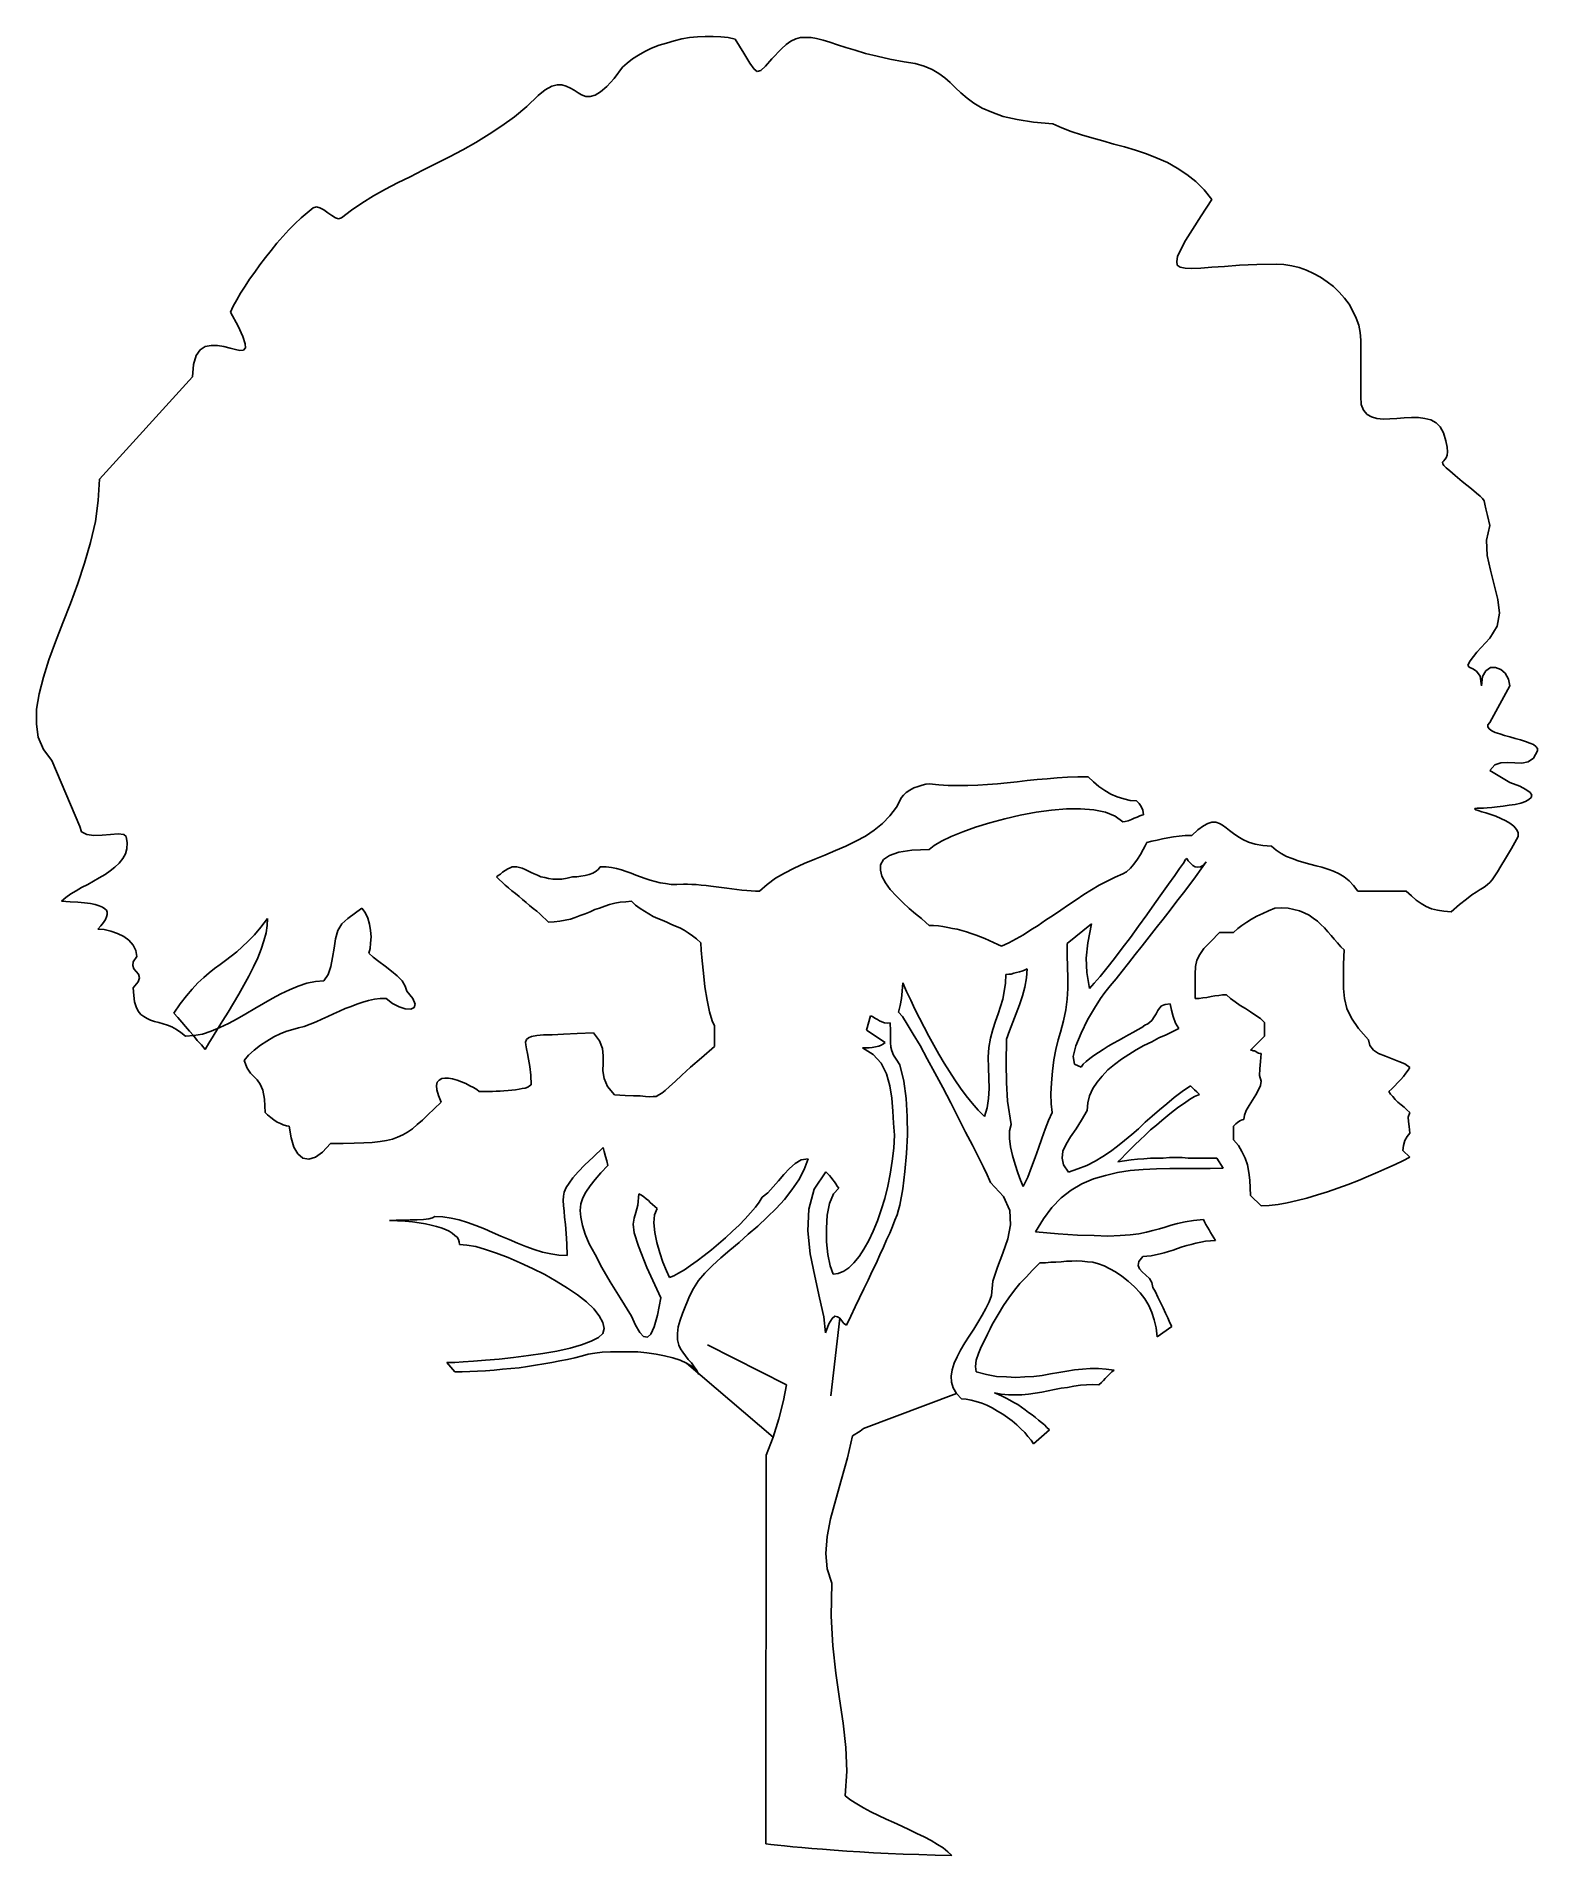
# Model space of a CAD drawing. Extents: x 201.4 to 213.3, y 187.7 to 202.1.
import ezdxf

# ---------------------------------------------------------------- set-up
doc = ezdxf.new("R2010")
doc.units = 0
doc.header["$MEASUREMENT"] = 0
doc.layers.get('0').update_dxf_attribs({"linetype": 'CONTINUOUS'})

msp = doc.modelspace()

# ---------------------------------------------------------------- linework, layer by layer
at = {"linetype": 'CONTINUOUS'}
for p, q in [((206.335, 202.067), (206.393, 202.084)), ((206.393, 202.084), (206.454, 202.102)), ((206.454, 202.102), (206.515, 202.117)), ((206.515, 202.117), (206.576, 202.128)), ((206.576, 202.128), (206.64, 202.135)), ((206.64, 202.135), (206.701, 202.138)), ((206.701, 202.138), (206.764, 202.138)), ((206.764, 202.138), (206.823, 202.135)), ((206.823, 202.135), (206.881, 202.128)), ((206.881, 202.128), (206.937, 202.115)), ((206.937, 202.115), (207.006, 202.006)), ((207.303, 202.039), (207.341, 202.074)), ((207.341, 202.074), (207.379, 202.1)), ((207.379, 202.1), (207.417, 202.117)), ((207.417, 202.117), (207.455, 202.128)), ((207.455, 202.128), (207.496, 202.13)), ((207.496, 202.13), (207.539, 202.128)), ((207.539, 202.128), (207.582, 202.12)), ((207.582, 202.12), (207.633, 202.107)), ((207.633, 202.107), (207.687, 202.092)), ((207.687, 202.092), (207.748, 202.072)), ((207.748, 202.072), (207.814, 202.051)), ((206.045, 201.894), (206.083, 201.927)), ((206.083, 201.927), (206.126, 201.96)), ((206.126, 201.96), (206.172, 201.99)), ((206.172, 201.99), (206.223, 202.018)), ((206.223, 202.018), (206.276, 202.044)), ((206.276, 202.044), (206.335, 202.067)), ((207.006, 202.006), (207.054, 201.927)), ((207.054, 201.927), (207.087, 201.878)), ((207.176, 201.901), (207.227, 201.96)), ((207.227, 201.96), (207.303, 202.039)), ((207.814, 202.051), (207.887, 202.028)), ((207.887, 202.028), (207.969, 202.003)), ((207.969, 202.003), (208.06, 201.98)), ((208.06, 201.98), (208.162, 201.957)), ((208.162, 201.957), (208.274, 201.937)), ((208.274, 201.937), (208.362, 201.922)), ((205.923, 201.741), (205.979, 201.805)), ((205.979, 201.805), (206.045, 201.894)), ((207.087, 201.878), (207.112, 201.861)), ((207.112, 201.861), (207.14, 201.868)), ((207.14, 201.868), (207.176, 201.901)), ((208.362, 201.922), (208.434, 201.901)), ((208.434, 201.901), (208.497, 201.876)), ((208.497, 201.876), (208.548, 201.843)), ((208.548, 201.843), (208.596, 201.81)), ((208.596, 201.81), (208.639, 201.772)), ((205.288, 201.584), (205.379, 201.67)), ((205.379, 201.67), (205.435, 201.716)), ((205.435, 201.716), (205.486, 201.744)), ((205.486, 201.744), (205.529, 201.754)), ((205.529, 201.754), (205.567, 201.754)), ((205.567, 201.754), (205.601, 201.744)), ((205.601, 201.744), (205.634, 201.729)), ((205.634, 201.729), (205.664, 201.711)), ((205.664, 201.711), (205.695, 201.69)), ((205.695, 201.69), (205.722, 201.675)), ((205.722, 201.675), (205.756, 201.663)), ((205.756, 201.663), (205.791, 201.663)), ((205.791, 201.663), (205.829, 201.673)), ((205.829, 201.673), (205.872, 201.698)), ((205.872, 201.698), (205.923, 201.741)), ((208.639, 201.772), (208.68, 201.731)), ((208.68, 201.731), (208.723, 201.69)), ((208.723, 201.69), (208.772, 201.65)), ((208.772, 201.65), (208.825, 201.609)), ((205.092, 201.431), (205.191, 201.502)), ((205.191, 201.502), (205.288, 201.584)), ((208.825, 201.609), (208.891, 201.571)), ((208.891, 201.571), (208.967, 201.538)), ((208.967, 201.538), (209.059, 201.505)), ((209.059, 201.505), (209.168, 201.48)), ((204.886, 201.299), (204.991, 201.363)), ((204.991, 201.363), (205.092, 201.431)), ((209.168, 201.48), (209.298, 201.459)), ((209.298, 201.459), (209.45, 201.447)), ((209.45, 201.447), (209.521, 201.413)), ((209.521, 201.413), (209.597, 201.386)), ((209.597, 201.386), (209.679, 201.358)), ((209.679, 201.358), (209.76, 201.335)), ((204.676, 201.185), (204.782, 201.241)), ((204.782, 201.241), (204.886, 201.299)), ((209.76, 201.335), (209.846, 201.312)), ((209.846, 201.312), (209.933, 201.286)), ((209.933, 201.286), (210.019, 201.264)), ((210.019, 201.264), (210.106, 201.238)), ((210.106, 201.238), (210.192, 201.208)), ((210.192, 201.208), (210.276, 201.175)), ((204.366, 201.027), (204.467, 201.078)), ((204.467, 201.078), (204.571, 201.131)), ((204.571, 201.131), (204.676, 201.185)), ((210.276, 201.175), (210.357, 201.139)), ((210.357, 201.139), (210.436, 201.096)), ((210.436, 201.096), (210.512, 201.045)), ((204.076, 200.875), (204.17, 200.928)), ((204.17, 200.928), (204.266, 200.979)), ((204.266, 200.979), (204.366, 201.027)), ((210.512, 201.045), (210.583, 200.989)), ((210.583, 200.989), (210.649, 200.923)), ((210.649, 200.923), (210.708, 200.847)), ((203.55, 200.743), (203.598, 200.781)), ((203.598, 200.781), (203.624, 200.788)), ((203.624, 200.788), (203.652, 200.781)), ((203.652, 200.781), (203.682, 200.766)), ((203.901, 200.763), (203.984, 200.819)), ((203.984, 200.819), (204.076, 200.875)), ((210.708, 200.847), (210.624, 200.717)), ((203.405, 200.608), (203.453, 200.656)), ((203.453, 200.656), (203.502, 200.702)), ((203.502, 200.702), (203.55, 200.743)), ((203.682, 200.766), (203.715, 200.743)), ((203.715, 200.743), (203.746, 200.72)), ((203.746, 200.72), (203.774, 200.702)), ((203.774, 200.702), (203.799, 200.694)), ((203.799, 200.694), (203.822, 200.702)), ((203.822, 200.702), (203.901, 200.763)), ((210.624, 200.717), (210.555, 200.611)), ((203.265, 200.445), (203.311, 200.501)), ((203.311, 200.501), (203.359, 200.555)), ((203.359, 200.555), (203.405, 200.608)), ((210.502, 200.522), (210.464, 200.453)), ((210.555, 200.611), (210.502, 200.522)), ((203.176, 200.331), (203.22, 200.389)), ((203.22, 200.389), (203.265, 200.445)), ((210.438, 200.397), (210.431, 200.356)), ((210.431, 200.356), (210.436, 200.328)), ((210.464, 200.453), (210.438, 200.397)), ((203.06, 200.161), (203.095, 200.217)), ((203.095, 200.217), (203.136, 200.273)), ((203.136, 200.273), (203.176, 200.331)), ((210.436, 200.328), (210.459, 200.311)), ((210.459, 200.311), (210.497, 200.303)), ((210.497, 200.303), (210.55, 200.301)), ((210.55, 200.301), (210.621, 200.303)), ((210.621, 200.303), (210.708, 200.311)), ((210.708, 200.311), (210.809, 200.318)), ((210.809, 200.318), (210.929, 200.328)), ((210.929, 200.328), (211.066, 200.334)), ((211.066, 200.334), (211.221, 200.336)), ((211.221, 200.336), (211.28, 200.334)), ((211.28, 200.334), (211.341, 200.323)), ((211.341, 200.323), (211.399, 200.308)), ((211.399, 200.308), (211.457, 200.288)), ((211.457, 200.288), (211.513, 200.262)), ((211.513, 200.262), (211.569, 200.232)), ((211.569, 200.232), (211.623, 200.196)), ((202.965, 200.003), (202.993, 200.054)), ((202.993, 200.054), (203.024, 200.105)), ((203.024, 200.105), (203.06, 200.161)), ((211.623, 200.196), (211.671, 200.158)), ((211.671, 200.158), (211.717, 200.115)), ((211.717, 200.115), (211.76, 200.067)), ((211.76, 200.067), (211.795, 200.018)), ((202.943, 199.957), (202.965, 200.003)), ((203.004, 199.846), (202.943, 199.957)), ((211.795, 200.018), (211.826, 199.965)), ((211.826, 199.965), (211.851, 199.909)), ((211.851, 199.909), (211.872, 199.853)), ((203.042, 199.764), (203.004, 199.846)), ((211.872, 199.853), (211.882, 199.795)), ((211.882, 199.795), (211.887, 199.734)), ((202.671, 199.612), (202.704, 199.658)), ((202.704, 199.658), (202.744, 199.683)), ((202.744, 199.683), (202.79, 199.693)), ((202.79, 199.693), (202.841, 199.691)), ((202.841, 199.691), (202.892, 199.683)), ((202.892, 199.683), (202.94, 199.67)), ((202.94, 199.67), (202.983, 199.66)), ((202.983, 199.66), (203.019, 199.653)), ((203.019, 199.653), (203.047, 199.655)), ((203.06, 199.706), (203.042, 199.764)), ((203.047, 199.655), (203.062, 199.673)), ((203.062, 199.673), (203.06, 199.706)), ((211.887, 199.734), (211.887, 199.289)), ((202.643, 199.444), (202.65, 199.543)), ((202.65, 199.543), (202.671, 199.612)), ((201.908, 198.634), (202.643, 199.444)), ((211.887, 199.289), (211.892, 199.226)), ((211.892, 199.226), (211.91, 199.18)), ((211.91, 199.18), (211.938, 199.147)), ((211.938, 199.147), (211.973, 199.127)), ((211.973, 199.127), (212.016, 199.114)), ((212.016, 199.114), (212.067, 199.109)), ((212.067, 199.109), (212.118, 199.111)), ((212.118, 199.111), (212.174, 199.114)), ((212.174, 199.114), (212.232, 199.119)), ((212.232, 199.119), (212.288, 199.122)), ((212.288, 199.122), (212.344, 199.122)), ((212.344, 199.122), (212.395, 199.116)), ((212.395, 199.116), (212.443, 199.104)), ((212.443, 199.104), (212.484, 199.081)), ((212.484, 199.081), (212.517, 199.048)), ((212.517, 199.048), (212.542, 199)), ((212.542, 199), (212.56, 198.939)), ((212.56, 198.939), (212.57, 198.888)), ((212.537, 198.773), (212.535, 198.766)), ((212.535, 198.766), (212.537, 198.756)), ((212.545, 198.781), (212.537, 198.773)), ((212.553, 198.791), (212.545, 198.781)), ((212.563, 198.804), (212.553, 198.791)), ((212.57, 198.824), (212.563, 198.804)), ((212.57, 198.888), (212.573, 198.852)), ((212.573, 198.852), (212.57, 198.824)), ((201.898, 198.466), (201.908, 198.634)), ((212.537, 198.756), (212.545, 198.743)), ((212.545, 198.743), (212.563, 198.725)), ((212.563, 198.725), (212.593, 198.7)), ((212.593, 198.7), (212.634, 198.664)), ((212.634, 198.664), (212.69, 198.616)), ((212.69, 198.616), (212.763, 198.557)), ((212.763, 198.557), (212.804, 198.524)), ((212.804, 198.524), (212.832, 198.501)), ((212.832, 198.501), (212.852, 198.481)), ((212.852, 198.481), (212.863, 198.463)), ((201.875, 198.301), (201.898, 198.466)), ((212.863, 198.463), (212.87, 198.438)), ((212.87, 198.438), (212.878, 198.4)), ((212.878, 198.4), (212.891, 198.346)), ((212.891, 198.346), (212.908, 198.268)), ((201.837, 198.133), (201.875, 198.301)), ((212.908, 198.268), (212.883, 198.151)), ((201.789, 197.97), (201.837, 198.133)), ((212.883, 198.151), (212.888, 198.031)), ((201.736, 197.81), (201.789, 197.97)), ((212.888, 198.031), (212.913, 197.915)), ((212.913, 197.915), (212.944, 197.798)), ((201.677, 197.65), (201.736, 197.81)), ((212.944, 197.798), (212.972, 197.683)), ((201.616, 197.498), (201.677, 197.65)), ((212.972, 197.683), (212.985, 197.574)), ((201.56, 197.348), (201.616, 197.498)), ((212.967, 197.472), (212.908, 197.378)), ((212.985, 197.574), (212.967, 197.472)), ((201.507, 197.206), (201.56, 197.348)), ((212.908, 197.378), (212.807, 197.267)), ((201.464, 197.068), (201.507, 197.206)), ((212.753, 197.198), (212.736, 197.162)), ((212.807, 197.267), (212.753, 197.198)), ((201.431, 196.936), (201.464, 197.068)), ((212.736, 197.162), (212.746, 197.147)), ((212.746, 197.147), (212.774, 197.134)), ((212.774, 197.134), (212.804, 197.117)), ((212.804, 197.117), (212.832, 197.076)), ((212.832, 197.076), (212.842, 197)), ((212.842, 197), (212.852, 197.073)), ((212.852, 197.073), (212.878, 197.119)), ((212.878, 197.119), (212.913, 197.145)), ((212.913, 197.145), (212.954, 197.145)), ((212.954, 197.145), (212.995, 197.129)), ((212.995, 197.129), (213.03, 197.099)), ((213.03, 197.099), (213.056, 197.053)), ((213.056, 197.053), (213.066, 197)), ((201.41, 196.814), (201.431, 196.936)), ((213.066, 197), (212.908, 196.71)), ((201.408, 196.697), (201.41, 196.814)), ((201.423, 196.593), (201.408, 196.697)), ((212.908, 196.71), (212.893, 196.692)), ((212.893, 196.692), (212.893, 196.675)), ((212.893, 196.675), (212.903, 196.659)), ((212.903, 196.659), (212.924, 196.644)), ((212.924, 196.644), (212.952, 196.631)), ((212.952, 196.631), (212.987, 196.619)), ((212.987, 196.619), (213.025, 196.606)), ((213.025, 196.606), (213.068, 196.596)), ((201.464, 196.497), (201.423, 196.593)), ((201.53, 196.41), (201.464, 196.497)), ((213.068, 196.596), (213.109, 196.583)), ((213.109, 196.583), (213.152, 196.573)), ((213.152, 196.573), (213.19, 196.56)), ((213.19, 196.56), (213.226, 196.547)), ((213.226, 196.547), (213.254, 196.535)), ((213.254, 196.535), (213.274, 196.52)), ((213.287, 196.486), (213.254, 196.428)), ((213.274, 196.52), (213.287, 196.504)), ((213.287, 196.504), (213.287, 196.486)), ((201.751, 195.887), (201.53, 196.41)), ((212.949, 196.375), (212.908, 196.331)), ((212.908, 196.331), (213.068, 196.235)), ((212.997, 196.39), (212.949, 196.375)), ((213.051, 196.392), (212.997, 196.39)), ((213.107, 196.39), (213.051, 196.392)), ((213.162, 196.387), (213.107, 196.39)), ((213.211, 196.398), (213.162, 196.387)), ((213.254, 196.428), (213.211, 196.398)), ((208.319, 196.174), (208.291, 196.156)), ((208.352, 196.192), (208.319, 196.174)), ((208.385, 196.204), (208.352, 196.192)), ((208.418, 196.215), (208.385, 196.204)), ((208.446, 196.222), (208.418, 196.215)), ((208.472, 196.225), (208.446, 196.222)), ((208.548, 196.217), (208.472, 196.225)), ((208.624, 196.212), (208.548, 196.217)), ((208.703, 196.21), (208.624, 196.212)), ((208.779, 196.212), (208.703, 196.21)), ((208.858, 196.215), (208.779, 196.212)), ((208.934, 196.22), (208.858, 196.215)), ((209.013, 196.225), (208.934, 196.22)), ((209.089, 196.232), (209.013, 196.225)), ((209.168, 196.24), (209.089, 196.232)), ((209.247, 196.25), (209.168, 196.24)), ((209.326, 196.258), (209.247, 196.25)), ((209.407, 196.265), (209.326, 196.258)), ((209.486, 196.271), (209.407, 196.265)), ((209.567, 196.276), (209.486, 196.271)), ((209.648, 196.281), (209.567, 196.276)), ((209.73, 196.281), (209.648, 196.281)), ((209.773, 196.24), (209.73, 196.281)), ((209.816, 196.204), (209.773, 196.24)), ((209.862, 196.171), (209.816, 196.204)), ((209.91, 196.143), (209.862, 196.171)), ((213.068, 196.235), (213.145, 196.207)), ((213.145, 196.207), (213.195, 196.179)), ((213.195, 196.179), (213.228, 196.156)), ((208.213, 196.039), (208.162, 195.971)), ((208.253, 196.116), (208.213, 196.039)), ((208.268, 196.136), (208.253, 196.116)), ((208.291, 196.156), (208.268, 196.136)), ((209.44, 196.016), (209.559, 196.027)), ((209.559, 196.027), (209.671, 196.027)), ((209.671, 196.027), (209.775, 196.019)), ((209.961, 196.121), (209.91, 196.143)), ((210.012, 196.105), (209.961, 196.121)), ((210.062, 196.093), (210.012, 196.105)), ((210.113, 196.09), (210.062, 196.093)), ((210.134, 196.07), (210.113, 196.09)), ((210.151, 196.044), (210.134, 196.07)), ((210.164, 196.016), (210.151, 196.044)), ((212.791, 196.029), (212.789, 196.024)), ((212.789, 196.024), (212.799, 196.019)), ((212.809, 196.032), (212.791, 196.029)), ((212.842, 196.032), (212.809, 196.032)), ((212.86, 196.032), (212.842, 196.032)), ((212.888, 196.034), (212.86, 196.032)), ((212.924, 196.037), (212.888, 196.034)), ((212.967, 196.042), (212.924, 196.037)), ((213.015, 196.047), (212.967, 196.042)), ((213.063, 196.055), (213.015, 196.047)), ((213.109, 196.062), (213.063, 196.055)), ((213.155, 196.072), (213.109, 196.062)), ((213.19, 196.085), (213.155, 196.072)), ((213.218, 196.1), (213.19, 196.085)), ((213.236, 196.116), (213.218, 196.1)), ((213.228, 196.156), (213.241, 196.136)), ((213.241, 196.136), (213.236, 196.116)), ((201.766, 195.844), (201.751, 195.887)), ((208.103, 195.91), (208.037, 195.859)), ((208.162, 195.971), (208.103, 195.91)), ((208.739, 195.844), (208.84, 195.882)), ((208.84, 195.882), (208.952, 195.915)), ((208.952, 195.915), (209.071, 195.948)), ((209.071, 195.948), (209.193, 195.976)), ((209.193, 195.976), (209.318, 195.999)), ((209.318, 195.999), (209.44, 196.016)), ((209.775, 196.019), (209.867, 196.001)), ((209.867, 196.001), (209.943, 195.968)), ((209.943, 195.968), (210.004, 195.925)), ((210.004, 195.925), (210.024, 195.927)), ((210.024, 195.927), (210.047, 195.933)), ((210.047, 195.933), (210.073, 195.943)), ((210.073, 195.943), (210.095, 195.953)), ((210.095, 195.953), (210.118, 195.96)), ((210.118, 195.96), (210.139, 195.971)), ((210.139, 195.971), (210.156, 195.976)), ((210.156, 195.976), (210.169, 195.978)), ((210.169, 195.978), (210.164, 196.016)), ((210.642, 195.892), (210.599, 195.861)), ((210.677, 195.91), (210.642, 195.892)), ((210.71, 195.92), (210.677, 195.91)), ((210.741, 195.92), (210.71, 195.92)), ((210.769, 195.91), (210.741, 195.92)), ((210.794, 195.897), (210.769, 195.91)), ((210.822, 195.877), (210.794, 195.897)), ((212.799, 196.019), (212.817, 196.014)), ((212.817, 196.014), (212.845, 196.004)), ((212.845, 196.004), (212.878, 195.994)), ((212.878, 195.994), (212.916, 195.981)), ((212.916, 195.981), (212.957, 195.968)), ((212.957, 195.968), (212.995, 195.95)), ((212.995, 195.95), (213.035, 195.933)), ((213.035, 195.933), (213.068, 195.912)), ((213.068, 195.912), (213.099, 195.889)), ((213.099, 195.889), (213.119, 195.864)), ((201.807, 195.823), (201.766, 195.844)), ((201.863, 195.816), (201.807, 195.823)), ((201.929, 195.818), (201.863, 195.816)), ((201.995, 195.823), (201.929, 195.818)), ((202.056, 195.828), (201.995, 195.823)), ((202.099, 195.823), (202.056, 195.828)), ((202.119, 195.808), (202.099, 195.823)), ((202.127, 195.757), (202.119, 195.808)), ((202.124, 195.711), (202.127, 195.757)), ((207.892, 195.77), (207.814, 195.732)), ((207.969, 195.811), (207.892, 195.77)), ((208.037, 195.859), (207.969, 195.811)), ((208.472, 195.706), (208.512, 195.737)), ((208.512, 195.737), (208.571, 195.772)), ((208.571, 195.772), (208.647, 195.808)), ((208.647, 195.808), (208.739, 195.844)), ((210.195, 195.76), (210.182, 195.734)), ((210.235, 195.77), (210.195, 195.76)), ((210.276, 195.78), (210.235, 195.77)), ((210.319, 195.79), (210.276, 195.78)), ((210.362, 195.798), (210.319, 195.79)), ((210.405, 195.805), (210.362, 195.798)), ((210.451, 195.811), (210.405, 195.805)), ((210.499, 195.816), (210.451, 195.811)), ((210.55, 195.816), (210.499, 195.816)), ((210.599, 195.861), (210.55, 195.816)), ((210.85, 195.856), (210.822, 195.877)), ((210.881, 195.831), (210.85, 195.856)), ((210.916, 195.808), (210.881, 195.831)), ((210.954, 195.783), (210.916, 195.808)), ((211, 195.762), (210.954, 195.783)), ((211.051, 195.747), (211, 195.762)), ((211.112, 195.737), (211.051, 195.747)), ((211.18, 195.732), (211.112, 195.737)), ((213.132, 195.808), (213.079, 195.714)), ((213.119, 195.864), (213.132, 195.839)), ((213.132, 195.839), (213.132, 195.808)), ((202.03, 195.564), (202.063, 195.597)), ((202.063, 195.597), (202.091, 195.633)), ((202.091, 195.633), (202.112, 195.671)), ((202.112, 195.671), (202.124, 195.711)), ((207.483, 195.595), (207.405, 195.556)), ((207.567, 195.628), (207.483, 195.595)), ((207.648, 195.661), (207.567, 195.628)), ((207.732, 195.696), (207.648, 195.661)), ((207.814, 195.732), (207.732, 195.696)), ((208.088, 195.584), (208.111, 195.625)), ((208.111, 195.625), (208.159, 195.658)), ((208.159, 195.658), (208.233, 195.684)), ((208.233, 195.684), (208.335, 195.701)), ((208.335, 195.701), (208.472, 195.706)), ((210.121, 195.628), (210.093, 195.59)), ((210.144, 195.666), (210.121, 195.628)), ((210.167, 195.704), (210.144, 195.666)), ((210.182, 195.734), (210.167, 195.704)), ((210.484, 195.597), (210.454, 195.554)), ((210.502, 195.625), (210.484, 195.597)), ((210.51, 195.635), (210.502, 195.625)), ((210.522, 195.615), (210.51, 195.635)), ((210.54, 195.597), (210.522, 195.615)), ((210.558, 195.579), (210.54, 195.597)), ((210.624, 195.551), (210.665, 195.607)), ((210.665, 195.607), (210.642, 195.582)), ((211.219, 195.699), (211.18, 195.732)), ((211.257, 195.673), (211.219, 195.699)), ((211.3, 195.65), (211.257, 195.673)), ((211.346, 195.633), (211.3, 195.65)), ((211.391, 195.615), (211.346, 195.633)), ((211.437, 195.602), (211.391, 195.615)), ((211.485, 195.59), (211.437, 195.602)), ((213.033, 195.635), (212.997, 195.574)), ((213.079, 195.714), (213.033, 195.635)), ((201.814, 195.429), (201.86, 195.455)), ((201.86, 195.455), (201.906, 195.48)), ((201.906, 195.48), (201.952, 195.508)), ((201.952, 195.508), (201.992, 195.536)), ((201.992, 195.536), (202.03, 195.564)), ((205.062, 195.498), (205.049, 195.488)), ((205.049, 195.488), (205.069, 195.468)), ((205.08, 195.511), (205.062, 195.498)), ((205.069, 195.468), (205.095, 195.445)), ((205.097, 195.526), (205.08, 195.511)), ((205.118, 195.539), (205.097, 195.526)), ((205.138, 195.551), (205.118, 195.539)), ((205.156, 195.559), (205.138, 195.551)), ((205.174, 195.567), (205.156, 195.559)), ((205.186, 195.569), (205.174, 195.567)), ((205.209, 195.567), (205.186, 195.569)), ((205.23, 195.562), (205.209, 195.567)), ((205.252, 195.556), (205.23, 195.562)), ((205.275, 195.546), (205.252, 195.556)), ((205.298, 195.536), (205.275, 195.546)), ((205.324, 195.523), (205.298, 195.536)), ((205.346, 195.513), (205.324, 195.523)), ((205.374, 195.503), (205.346, 195.513)), ((205.4, 195.49), (205.374, 195.503)), ((205.43, 195.483), (205.4, 195.49)), ((205.461, 195.475), (205.43, 195.483)), ((205.494, 195.47), (205.461, 195.475)), ((205.529, 195.47), (205.494, 195.47)), ((205.567, 195.47), (205.529, 195.47)), ((205.608, 195.478), (205.567, 195.47)), ((205.651, 195.488), (205.608, 195.478)), ((205.684, 195.488), (205.651, 195.488)), ((205.717, 195.493), (205.684, 195.488)), ((205.75, 195.498), (205.717, 195.493)), ((205.783, 195.508), (205.75, 195.498)), ((205.811, 195.518), (205.783, 195.508)), ((205.837, 195.534), (205.811, 195.518)), ((205.857, 195.549), (205.837, 195.534)), ((205.87, 195.569), (205.857, 195.549)), ((205.916, 195.567), (205.87, 195.569)), ((205.959, 195.562), (205.916, 195.567)), ((205.999, 195.554), (205.959, 195.562)), ((206.038, 195.544), (205.999, 195.554)), ((206.076, 195.531), (206.038, 195.544)), ((206.114, 195.518), (206.076, 195.531)), ((206.152, 195.503), (206.114, 195.518)), ((206.187, 195.49), (206.152, 195.503)), ((206.226, 195.475), (206.187, 195.49)), ((206.264, 195.462), (206.226, 195.475)), ((206.304, 195.452), (206.264, 195.462)), ((206.345, 195.442), (206.304, 195.452)), ((207.257, 195.478), (207.191, 195.429)), ((207.328, 195.518), (207.257, 195.478)), ((207.405, 195.556), (207.328, 195.518)), ((208.086, 195.541), (208.088, 195.584)), ((208.098, 195.493), (208.086, 195.541)), ((208.126, 195.44), (208.098, 195.493)), ((209.882, 195.455), (209.818, 195.422)), ((209.943, 195.485), (209.882, 195.455)), ((210.004, 195.513), (209.943, 195.485)), ((210.034, 195.529), (210.004, 195.513)), ((210.065, 195.556), (210.034, 195.529)), ((210.093, 195.59), (210.065, 195.556)), ((210.416, 195.498), (210.367, 195.432)), ((210.454, 195.554), (210.416, 195.498)), ((210.535, 195.429), (210.581, 195.49)), ((210.576, 195.569), (210.558, 195.579)), ((210.599, 195.564), (210.576, 195.569)), ((210.581, 195.49), (210.624, 195.551)), ((210.619, 195.567), (210.599, 195.564)), ((210.642, 195.582), (210.619, 195.567)), ((211.534, 195.577), (211.485, 195.59)), ((211.579, 195.564), (211.534, 195.577)), ((211.628, 195.549), (211.579, 195.564)), ((211.671, 195.534), (211.628, 195.549)), ((211.717, 195.513), (211.671, 195.534)), ((211.757, 195.488), (211.717, 195.513)), ((211.795, 195.457), (211.757, 195.488)), ((211.831, 195.419), (211.795, 195.457)), ((212.926, 195.465), (212.908, 195.445)), ((212.944, 195.49), (212.926, 195.465)), ((212.969, 195.529), (212.944, 195.49)), ((212.997, 195.574), (212.969, 195.529)), ((201.606, 195.297), (201.642, 195.325)), ((201.642, 195.325), (201.68, 195.353)), ((201.68, 195.353), (201.723, 195.379)), ((201.723, 195.379), (201.766, 195.404)), ((201.766, 195.404), (201.814, 195.429)), ((205.095, 195.445), (205.118, 195.422)), ((205.118, 195.422), (205.143, 195.401)), ((205.143, 195.401), (205.171, 195.379)), ((205.171, 195.379), (205.199, 195.356)), ((205.199, 195.356), (205.227, 195.333)), ((205.227, 195.333), (205.255, 195.31)), ((205.255, 195.31), (205.283, 195.285)), ((206.386, 195.435), (206.345, 195.442)), ((206.431, 195.429), (206.386, 195.435)), ((206.477, 195.429), (206.431, 195.429)), ((206.528, 195.432), (206.477, 195.429)), ((206.561, 195.432), (206.528, 195.432)), ((206.594, 195.429), (206.561, 195.432)), ((206.63, 195.427), (206.594, 195.429)), ((206.668, 195.424), (206.63, 195.427)), ((206.708, 195.419), (206.668, 195.424)), ((206.746, 195.414), (206.708, 195.419)), ((206.787, 195.409), (206.746, 195.414)), ((206.83, 195.404), (206.787, 195.409)), ((206.871, 195.399), (206.83, 195.404)), ((206.912, 195.394), (206.871, 195.399)), ((206.95, 195.389), (206.912, 195.394)), ((206.99, 195.384), (206.95, 195.389)), ((207.029, 195.381), (206.99, 195.384)), ((207.064, 195.379), (207.029, 195.381)), ((207.097, 195.376), (207.064, 195.379)), ((207.13, 195.376), (207.097, 195.376)), ((207.191, 195.429), (207.13, 195.376)), ((208.164, 195.389), (208.126, 195.44)), ((208.213, 195.335), (208.164, 195.389)), ((208.263, 195.285), (208.213, 195.335)), ((209.636, 195.307), (209.575, 195.267)), ((209.696, 195.348), (209.636, 195.307)), ((209.757, 195.386), (209.696, 195.348)), ((209.818, 195.422), (209.757, 195.386)), ((210.314, 195.356), (210.256, 195.274)), ((210.367, 195.432), (210.314, 195.356)), ((210.433, 195.295), (210.484, 195.363)), ((210.484, 195.363), (210.535, 195.429)), ((211.864, 195.376), (211.831, 195.419)), ((212.248, 195.376), (211.864, 195.376)), ((212.288, 195.338), (212.248, 195.376)), ((212.326, 195.305), (212.288, 195.338)), ((212.365, 195.277), (212.326, 195.305)), ((212.723, 195.313), (212.669, 195.269)), ((212.766, 195.346), (212.723, 195.313)), ((212.802, 195.368), (212.766, 195.346)), ((212.832, 195.389), (212.802, 195.368)), ((212.855, 195.401), (212.832, 195.389)), ((212.875, 195.414), (212.855, 195.401)), ((212.891, 195.427), (212.875, 195.414)), ((212.908, 195.445), (212.891, 195.427)), ((201.675, 195.292), (201.606, 195.297)), ((201.736, 195.287), (201.675, 195.292)), ((201.789, 195.282), (201.736, 195.287)), ((201.835, 195.277), (201.789, 195.282)), ((201.873, 195.269), (201.835, 195.277)), ((201.906, 195.259), (201.873, 195.269)), ((201.931, 195.249), (201.906, 195.259)), ((201.949, 195.236), (201.931, 195.249)), ((201.962, 195.224), (201.949, 195.236)), ((201.954, 195.15), (201.964, 195.173)), ((201.969, 195.208), (201.962, 195.224)), ((201.964, 195.173), (201.969, 195.191)), ((201.969, 195.191), (201.969, 195.208)), ((203.237, 195.16), (203.184, 195.091)), ((203.235, 195.104), (203.237, 195.16)), ((203.982, 195.241), (203.873, 195.158)), ((204.01, 195.206), (203.982, 195.241)), ((204.03, 195.163), (204.01, 195.206)), ((204.043, 195.114), (204.03, 195.163)), ((205.283, 195.285), (205.311, 195.262)), ((205.311, 195.262), (205.339, 195.239)), ((205.339, 195.239), (205.367, 195.216)), ((205.367, 195.216), (205.392, 195.196)), ((205.392, 195.196), (205.415, 195.173)), ((205.415, 195.173), (205.44, 195.15)), ((205.634, 195.155), (205.672, 195.168)), ((205.672, 195.168), (205.712, 195.183)), ((205.712, 195.183), (205.75, 195.196)), ((205.75, 195.196), (205.789, 195.213)), ((205.789, 195.213), (205.827, 195.229)), ((205.827, 195.229), (205.865, 195.241)), ((205.865, 195.241), (205.905, 195.257)), ((205.905, 195.257), (205.944, 195.269)), ((205.944, 195.269), (205.984, 195.28)), ((205.984, 195.28), (206.027, 195.287)), ((206.027, 195.287), (206.071, 195.292)), ((206.071, 195.292), (206.116, 195.295)), ((206.116, 195.295), (206.149, 195.264)), ((206.149, 195.264), (206.185, 195.239)), ((206.185, 195.239), (206.221, 195.216)), ((206.221, 195.216), (206.254, 195.196)), ((206.254, 195.196), (206.289, 195.175)), ((206.289, 195.175), (206.325, 195.16)), ((206.325, 195.16), (206.36, 195.145)), ((208.314, 195.239), (208.263, 195.285)), ((208.365, 195.196), (208.314, 195.239)), ((208.411, 195.158), (208.365, 195.196)), ((209.455, 195.185), (209.394, 195.145)), ((209.514, 195.226), (209.455, 195.185)), ((209.575, 195.267), (209.514, 195.226)), ((210.195, 195.188), (210.128, 195.099)), ((210.256, 195.274), (210.195, 195.188)), ((210.324, 195.155), (210.38, 195.226)), ((210.38, 195.226), (210.433, 195.295)), ((211.023, 195.155), (211.066, 195.178)), ((211.066, 195.178), (211.112, 195.198)), ((211.112, 195.198), (211.158, 195.221)), ((211.158, 195.221), (211.208, 195.241)), ((211.208, 195.241), (211.262, 195.244)), ((211.262, 195.244), (211.313, 195.241)), ((211.313, 195.241), (211.358, 195.231)), ((211.358, 195.231), (211.402, 195.221)), ((211.402, 195.221), (211.44, 195.203)), ((211.44, 195.203), (211.478, 195.185)), ((211.478, 195.185), (211.511, 195.163)), ((211.511, 195.163), (211.544, 195.137)), ((212.405, 195.254), (212.365, 195.277)), ((212.448, 195.236), (212.405, 195.254)), ((212.494, 195.224), (212.448, 195.236)), ((212.545, 195.216), (212.494, 195.224)), ((212.603, 195.213), (212.545, 195.216)), ((212.669, 195.269), (212.603, 195.213)), ((201.893, 195.074), (201.919, 195.102)), ((201.944, 195.071), (201.893, 195.074)), ((201.919, 195.102), (201.939, 195.127)), ((201.939, 195.127), (201.954, 195.15)), ((201.997, 195.058), (201.944, 195.071)), ((202.051, 195.041), (201.997, 195.058)), ((202.099, 195.018), (202.051, 195.041)), ((202.14, 194.987), (202.099, 195.018)), ((203.133, 195.03), (203.085, 194.98)), ((203.184, 195.091), (203.133, 195.03)), ((203.209, 194.982), (203.227, 195.046)), ((203.227, 195.046), (203.235, 195.104)), ((203.794, 195.064), (203.774, 194.997)), ((203.824, 195.117), (203.794, 195.064)), ((203.873, 195.158), (203.824, 195.117)), ((204.053, 195.064), (204.043, 195.114)), ((204.056, 195.013), (204.053, 195.064)), ((205.44, 195.15), (205.461, 195.13)), ((205.461, 195.13), (205.506, 195.132)), ((205.506, 195.132), (205.55, 195.137)), ((205.55, 195.137), (205.593, 195.145)), ((205.593, 195.145), (205.634, 195.155)), ((206.36, 195.145), (206.396, 195.13)), ((206.396, 195.13), (206.429, 195.114)), ((206.429, 195.114), (206.464, 195.099)), ((206.464, 195.099), (206.5, 195.084)), ((206.5, 195.084), (206.533, 195.066)), ((206.533, 195.066), (206.566, 195.046)), ((206.566, 195.046), (206.599, 195.023)), ((206.599, 195.023), (206.632, 194.997)), ((208.446, 195.127), (208.411, 195.158)), ((208.472, 195.104), (208.446, 195.127)), ((208.507, 195.104), (208.472, 195.104)), ((208.545, 195.102), (208.507, 195.104)), ((208.581, 195.097), (208.545, 195.102)), ((208.619, 195.089), (208.581, 195.097)), ((208.657, 195.081), (208.619, 195.089)), ((208.693, 195.074), (208.657, 195.081)), ((208.731, 195.064), (208.693, 195.074)), ((208.769, 195.053), (208.731, 195.064)), ((208.805, 195.041), (208.769, 195.053)), ((208.843, 195.028), (208.805, 195.041)), ((208.878, 195.013), (208.843, 195.028)), ((209.219, 195.03), (209.16, 194.997)), ((209.277, 195.069), (209.219, 195.03)), ((209.336, 195.104), (209.277, 195.069)), ((209.394, 195.145), (209.336, 195.104)), ((209.757, 195.117), (209.564, 194.962)), ((209.727, 194.967), (209.757, 195.117)), ((210.128, 195.099), (210.065, 195.01)), ((210.212, 195.013), (210.268, 195.084)), ((210.268, 195.084), (210.324, 195.155)), ((210.7, 194.977), (210.771, 195.048)), ((210.771, 195.048), (210.881, 195.048)), ((210.881, 195.048), (210.914, 195.079)), ((210.914, 195.079), (210.947, 195.104)), ((210.947, 195.104), (210.985, 195.13)), ((210.985, 195.13), (211.023, 195.155)), ((211.544, 195.137), (211.572, 195.112)), ((211.572, 195.112), (211.6, 195.084)), ((211.6, 195.084), (211.628, 195.053)), ((211.628, 195.053), (211.653, 195.025)), ((211.653, 195.025), (211.678, 194.995)), ((202.173, 194.949), (202.14, 194.987)), ((202.196, 194.906), (202.173, 194.949)), ((202.203, 194.858), (202.196, 194.906)), ((202.993, 194.896), (202.948, 194.86)), ((203.037, 194.934), (202.993, 194.896)), ((203.085, 194.98), (203.037, 194.934)), ((203.159, 194.848), (203.187, 194.916)), ((203.187, 194.916), (203.209, 194.982)), ((203.763, 194.924), (203.751, 194.85)), ((203.774, 194.997), (203.763, 194.924)), ((204.038, 194.886), (204.048, 194.921)), ((204.073, 194.853), (204.038, 194.886)), ((204.048, 194.921), (204.053, 194.964)), ((204.053, 194.964), (204.056, 195.013)), ((206.632, 194.997), (206.665, 194.967)), ((206.665, 194.967), (206.668, 194.909)), ((206.668, 194.909), (206.675, 194.825)), ((208.914, 195), (208.878, 195.013)), ((208.947, 194.985), (208.914, 195)), ((208.982, 194.97), (208.947, 194.985)), ((209.016, 194.954), (208.982, 194.97)), ((209.046, 194.939), (209.016, 194.954)), ((209.102, 194.967), (209.046, 194.939)), ((209.16, 194.997), (209.102, 194.967)), ((209.564, 194.962), (209.564, 194.868)), ((209.714, 194.845), (209.727, 194.967)), ((209.999, 194.924), (209.938, 194.842)), ((210.065, 195.01), (209.999, 194.924)), ((210.05, 194.807), (210.103, 194.875)), ((210.103, 194.875), (210.159, 194.944)), ((210.159, 194.944), (210.212, 195.013)), ((210.591, 194.83), (210.614, 194.875)), ((210.614, 194.875), (210.647, 194.921)), ((210.647, 194.921), (210.7, 194.977)), ((211.678, 194.995), (211.704, 194.967)), ((211.704, 194.967), (211.729, 194.936)), ((211.729, 194.936), (211.755, 194.911)), ((211.755, 194.911), (211.752, 194.797)), ((202.17, 194.787), (202.175, 194.817)), ((202.18, 194.761), (202.17, 194.787)), ((202.175, 194.817), (202.203, 194.858)), ((202.198, 194.741), (202.18, 194.761)), ((202.216, 194.718), (202.198, 194.741)), ((202.775, 194.728), (202.732, 194.693)), ((202.818, 194.764), (202.775, 194.728)), ((202.861, 194.794), (202.818, 194.764)), ((202.905, 194.827), (202.861, 194.794)), ((202.948, 194.86), (202.905, 194.827)), ((203.09, 194.703), (203.126, 194.776)), ((203.126, 194.776), (203.159, 194.848)), ((203.738, 194.779), (203.718, 194.715)), ((203.751, 194.85), (203.738, 194.779)), ((204.119, 194.82), (204.073, 194.853)), ((204.167, 194.781), (204.119, 194.82)), ((204.218, 194.743), (204.167, 194.781)), ((204.264, 194.705), (204.218, 194.743)), ((206.675, 194.825), (206.686, 194.726)), ((209.163, 194.731), (209.143, 194.726)), ((209.186, 194.736), (209.163, 194.731)), ((209.206, 194.743), (209.186, 194.736)), ((209.226, 194.751), (209.206, 194.743)), ((209.247, 194.761), (209.226, 194.751)), ((209.242, 194.69), (209.247, 194.761)), ((209.564, 194.868), (209.567, 194.776)), ((209.567, 194.776), (209.569, 194.69)), ((209.719, 194.731), (209.714, 194.845)), ((209.74, 194.604), (209.719, 194.731)), ((209.879, 194.766), (209.826, 194.7)), ((209.938, 194.842), (209.879, 194.766)), ((209.951, 194.682), (209.999, 194.743)), ((209.999, 194.743), (210.05, 194.807)), ((210.578, 194.718), (210.581, 194.779)), ((210.581, 194.779), (210.591, 194.83)), ((211.752, 194.797), (211.75, 194.695)), ((202.175, 194.611), (202.213, 194.657)), ((202.178, 194.55), (202.175, 194.611)), ((202.213, 194.657), (202.224, 194.69)), ((202.224, 194.69), (202.216, 194.718)), ((202.64, 194.601), (202.595, 194.548)), ((202.686, 194.649), (202.64, 194.601)), ((202.732, 194.693), (202.686, 194.649)), ((203.009, 194.56), (203.049, 194.632)), ((203.049, 194.632), (203.09, 194.703)), ((203.41, 194.596), (203.342, 194.563)), ((203.479, 194.624), (203.41, 194.596)), ((203.547, 194.647), (203.479, 194.624)), ((203.616, 194.66), (203.547, 194.647)), ((203.682, 194.665), (203.616, 194.66)), ((203.718, 194.715), (203.682, 194.665)), ((204.302, 194.665), (204.264, 194.705)), ((204.327, 194.624), (204.302, 194.665)), ((204.338, 194.583), (204.327, 194.624)), ((206.686, 194.726), (206.698, 194.619)), ((206.698, 194.619), (206.716, 194.512)), ((208.263, 194.649), (208.258, 194.583)), ((208.294, 194.581), (208.263, 194.649)), ((209.076, 194.647), (209.066, 194.581)), ((209.079, 194.715), (209.076, 194.647)), ((209.102, 194.718), (209.079, 194.715)), ((209.122, 194.72), (209.102, 194.718)), ((209.143, 194.726), (209.122, 194.72)), ((209.211, 194.548), (209.229, 194.616)), ((209.229, 194.616), (209.242, 194.69)), ((209.569, 194.604), (209.564, 194.52)), ((209.569, 194.69), (209.569, 194.604)), ((209.778, 194.647), (209.74, 194.604)), ((209.826, 194.7), (209.778, 194.647)), ((209.862, 194.573), (209.905, 194.626)), ((209.905, 194.626), (209.951, 194.682)), ((210.578, 194.637), (210.578, 194.718)), ((210.578, 194.527), (210.578, 194.637)), ((211.75, 194.695), (211.75, 194.606)), ((211.75, 194.606), (211.76, 194.525)), ((202.185, 194.499), (202.178, 194.55)), ((202.198, 194.459), (202.185, 194.499)), ((202.213, 194.426), (202.198, 194.459)), ((202.546, 194.484), (202.495, 194.41)), ((202.595, 194.548), (202.546, 194.484)), ((202.925, 194.418), (202.968, 194.489)), ((202.968, 194.489), (203.009, 194.56)), ((203.136, 194.446), (203.065, 194.405)), ((203.204, 194.487), (203.136, 194.446)), ((203.273, 194.527), (203.204, 194.487)), ((203.342, 194.563), (203.273, 194.527)), ((203.807, 194.426), (203.852, 194.446)), ((203.852, 194.446), (203.898, 194.464)), ((203.898, 194.464), (203.944, 194.482)), ((203.944, 194.482), (203.99, 194.497)), ((203.99, 194.497), (204.035, 194.51)), ((204.035, 194.51), (204.084, 194.52)), ((204.084, 194.52), (204.129, 194.525)), ((204.129, 194.525), (204.175, 194.527)), ((204.175, 194.527), (204.226, 194.487)), ((204.226, 194.487), (204.279, 194.459)), ((204.279, 194.459), (204.327, 194.444)), ((204.327, 194.444), (204.371, 194.441)), ((204.386, 194.525), (204.338, 194.583)), ((204.371, 194.441), (204.396, 194.456)), ((204.404, 194.482), (204.386, 194.525)), ((204.396, 194.456), (204.404, 194.482)), ((206.716, 194.512), (206.734, 194.421)), ((208.243, 194.471), (208.23, 194.418)), ((208.253, 194.525), (208.243, 194.471)), ((208.258, 194.583), (208.253, 194.525)), ((208.327, 194.512), (208.294, 194.581)), ((208.36, 194.441), (208.327, 194.512)), ((208.396, 194.37), (208.36, 194.441)), ((209.036, 194.464), (209.018, 194.405)), ((209.054, 194.522), (209.036, 194.464)), ((209.066, 194.581), (209.054, 194.522)), ((209.16, 194.408), (209.188, 194.477)), ((209.188, 194.477), (209.211, 194.548)), ((209.564, 194.52), (209.554, 194.436)), ((209.724, 194.357), (209.78, 194.451)), ((209.78, 194.451), (209.829, 194.527)), ((209.829, 194.527), (209.862, 194.573)), ((210.294, 194.451), (210.281, 194.431)), ((210.311, 194.469), (210.294, 194.451)), ((210.339, 194.479), (210.311, 194.469)), ((210.38, 194.484), (210.339, 194.479)), ((210.39, 194.433), (210.38, 194.484)), ((210.609, 194.527), (210.578, 194.527)), ((210.639, 194.532), (210.609, 194.527)), ((210.67, 194.535), (210.639, 194.532)), ((210.703, 194.543), (210.67, 194.535)), ((210.733, 194.548), (210.703, 194.543)), ((210.764, 194.55), (210.733, 194.548)), ((210.794, 194.555), (210.764, 194.55)), ((210.825, 194.555), (210.794, 194.555)), ((210.858, 194.525), (210.825, 194.555)), ((210.893, 194.499), (210.858, 194.525)), ((210.934, 194.471), (210.893, 194.499)), ((210.975, 194.446), (210.934, 194.471)), ((211.015, 194.421), (210.975, 194.446)), ((211.76, 194.525), (211.778, 194.446)), ((211.778, 194.446), (211.813, 194.37)), ((202.234, 194.4), (202.213, 194.426)), ((202.257, 194.383), (202.234, 194.4)), ((202.285, 194.367), (202.257, 194.383)), ((202.312, 194.355), (202.285, 194.367)), ((202.343, 194.344), (202.312, 194.355)), ((202.376, 194.337), (202.343, 194.344)), ((202.412, 194.327), (202.376, 194.337)), ((202.445, 194.314), (202.412, 194.327)), ((202.48, 194.301), (202.445, 194.314)), ((202.516, 194.281), (202.48, 194.301)), ((202.495, 194.41), (202.526, 194.375)), ((202.526, 194.375), (202.559, 194.339)), ((202.559, 194.339), (202.589, 194.304)), ((202.589, 194.304), (202.62, 194.268)), ((202.859, 194.296), (202.79, 194.268)), ((202.844, 194.289), (202.884, 194.352)), ((202.927, 194.329), (202.859, 194.296)), ((202.884, 194.352), (202.925, 194.418)), ((202.996, 194.365), (202.927, 194.329)), ((203.065, 194.405), (202.996, 194.365)), ((203.481, 194.294), (203.527, 194.306)), ((203.527, 194.306), (203.575, 194.324)), ((203.575, 194.324), (203.621, 194.342)), ((203.621, 194.342), (203.667, 194.362)), ((203.667, 194.362), (203.713, 194.383)), ((203.713, 194.383), (203.758, 194.405)), ((203.758, 194.405), (203.807, 194.426)), ((206.734, 194.421), (206.754, 194.35)), ((206.754, 194.35), (206.774, 194.309)), ((206.774, 194.309), (206.774, 194.146)), ((208.007, 194.39), (207.976, 194.276)), ((208.025, 194.383), (208.007, 194.39)), ((208.042, 194.37), (208.025, 194.383)), ((208.063, 194.36), (208.042, 194.37)), ((208.08, 194.35), (208.063, 194.36)), ((208.098, 194.342), (208.08, 194.35)), ((208.119, 194.334), (208.098, 194.342)), ((208.141, 194.332), (208.119, 194.334)), ((208.164, 194.334), (208.141, 194.332)), ((208.167, 194.271), (208.164, 194.334)), ((208.23, 194.418), (208.261, 194.383)), ((208.261, 194.383), (208.299, 194.324)), ((208.299, 194.324), (208.347, 194.245)), ((208.434, 194.299), (208.396, 194.37)), ((208.469, 194.228), (208.434, 194.299)), ((208.998, 194.347), (208.977, 194.281)), ((209.018, 194.405), (208.998, 194.347)), ((209.107, 194.271), (209.135, 194.339)), ((209.135, 194.339), (209.16, 194.408)), ((209.536, 194.35), (209.511, 194.261)), ((209.554, 194.436), (209.536, 194.35)), ((209.674, 194.253), (209.724, 194.357)), ((210.154, 194.296), (210.121, 194.278)), ((210.179, 194.314), (210.154, 194.296)), ((210.202, 194.327), (210.179, 194.314)), ((210.233, 194.352), (210.202, 194.327)), ((210.253, 194.38), (210.233, 194.352)), ((210.268, 194.405), (210.253, 194.38)), ((210.281, 194.431), (210.268, 194.405)), ((210.403, 194.383), (210.39, 194.433)), ((210.421, 194.332), (210.403, 194.383)), ((210.449, 194.289), (210.421, 194.332)), ((211.056, 194.393), (211.015, 194.421)), ((211.094, 194.367), (211.056, 194.393)), ((211.127, 194.337), (211.094, 194.367)), ((211.127, 194.228), (211.127, 194.337)), ((211.813, 194.37), (211.869, 194.289)), ((202.551, 194.258), (202.516, 194.281)), ((202.587, 194.228), (202.551, 194.258)), ((202.653, 194.233), (202.587, 194.228)), ((202.62, 194.268), (202.65, 194.233)), ((202.65, 194.233), (202.681, 194.195)), ((202.722, 194.245), (202.653, 194.233)), ((202.681, 194.195), (202.714, 194.159)), ((202.714, 194.159), (202.744, 194.123)), ((202.79, 194.268), (202.722, 194.245)), ((202.744, 194.123), (202.772, 194.174)), ((202.772, 194.174), (202.808, 194.228)), ((202.808, 194.228), (202.844, 194.289)), ((203.131, 194.118), (203.181, 194.156)), ((203.181, 194.156), (203.232, 194.189)), ((203.232, 194.189), (203.288, 194.222)), ((203.288, 194.222), (203.342, 194.248)), ((203.342, 194.248), (203.39, 194.268)), ((203.39, 194.268), (203.436, 194.281)), ((203.436, 194.281), (203.481, 194.294)), ((205.285, 194.202), (205.278, 194.182)), ((205.278, 194.182), (205.28, 194.159)), ((205.28, 194.159), (205.285, 194.128)), ((205.301, 194.215), (205.285, 194.202)), ((205.326, 194.225), (205.301, 194.215)), ((205.367, 194.233), (205.326, 194.225)), ((205.42, 194.238), (205.367, 194.233)), ((205.489, 194.24), (205.42, 194.238)), ((205.578, 194.245), (205.489, 194.24)), ((205.687, 194.248), (205.578, 194.245)), ((205.816, 194.255), (205.687, 194.248)), ((205.865, 194.192), (205.816, 194.255)), ((205.888, 194.131), (205.865, 194.192)), ((207.976, 194.276), (208.124, 194.179)), ((208.093, 194.156), (208.073, 194.149)), ((208.111, 194.167), (208.093, 194.156)), ((208.124, 194.179), (208.111, 194.167)), ((208.167, 194.217), (208.167, 194.271)), ((208.167, 194.177), (208.167, 194.217)), ((208.169, 194.141), (208.167, 194.177)), ((208.347, 194.245), (208.401, 194.154)), ((208.401, 194.154), (208.456, 194.05)), ((208.51, 194.156), (208.469, 194.228)), ((208.548, 194.085), (208.51, 194.156)), ((208.957, 194.212), (208.944, 194.139)), ((208.977, 194.281), (208.957, 194.212)), ((209.082, 194.012), (209.084, 194.205)), ((209.084, 194.205), (209.107, 194.271)), ((209.493, 194.2), (209.475, 194.123)), ((209.511, 194.261), (209.493, 194.2)), ((209.633, 194.151), (209.674, 194.253)), ((209.93, 194.172), (209.89, 194.149)), ((209.971, 194.195), (209.93, 194.172)), ((210.012, 194.217), (209.971, 194.195)), ((210.05, 194.24), (210.012, 194.217)), ((210.088, 194.261), (210.05, 194.24)), ((210.121, 194.278), (210.088, 194.261)), ((210.111, 194.121), (210.172, 194.154)), ((210.172, 194.154), (210.233, 194.184)), ((210.233, 194.184), (210.291, 194.215)), ((210.291, 194.215), (210.347, 194.24)), ((210.347, 194.24), (210.4, 194.266)), ((210.4, 194.266), (210.449, 194.289)), ((211.015, 194.118), (211.127, 194.228)), ((211.869, 194.289), (211.948, 194.2)), ((211.948, 194.2), (211.958, 194.154)), ((211.958, 194.154), (211.988, 194.118)), ((203.052, 194.037), (203.087, 194.078)), ((203.075, 193.976), (203.052, 194.037)), ((203.087, 194.078), (203.131, 194.118)), ((205.285, 194.128), (205.293, 194.09)), ((205.293, 194.09), (205.303, 194.045)), ((205.303, 194.045), (205.313, 193.989)), ((205.893, 194.073), (205.888, 194.131)), ((205.89, 193.953), (205.893, 194.014)), ((205.893, 194.014), (205.893, 194.073)), ((206.67, 194.057), (206.584, 193.984)), ((206.774, 194.146), (206.67, 194.057)), ((207.946, 194.136), (208.03, 194.083)), ((207.969, 194.136), (207.946, 194.136)), ((207.997, 194.136), (207.969, 194.136)), ((208.022, 194.139), (207.997, 194.136)), ((208.047, 194.144), (208.022, 194.139)), ((208.03, 194.083), (208.093, 194.014)), ((208.073, 194.149), (208.047, 194.144)), ((208.093, 194.014), (208.134, 193.93)), ((208.177, 194.111), (208.169, 194.141)), ((208.19, 194.078), (208.177, 194.111)), ((208.21, 194.045), (208.19, 194.078)), ((208.241, 194.001), (208.21, 194.045)), ((208.456, 194.05), (208.517, 193.938)), ((208.591, 194.014), (208.548, 194.085)), ((208.632, 193.948), (208.591, 194.014)), ((208.944, 194.139), (208.939, 194.062)), ((208.939, 194.062), (208.942, 193.979)), ((209.084, 193.862), (209.082, 194.012)), ((209.46, 194.04), (209.447, 193.951)), ((209.475, 194.123), (209.46, 194.04)), ((209.613, 194.067), (209.633, 194.151)), ((209.623, 194.006), (209.613, 194.067)), ((209.714, 194.029), (209.691, 194.006)), ((209.745, 194.052), (209.714, 194.029)), ((209.775, 194.075), (209.745, 194.052)), ((209.811, 194.1), (209.775, 194.075)), ((209.849, 194.123), (209.811, 194.1)), ((209.89, 194.149), (209.849, 194.123)), ((209.938, 194.004), (209.994, 194.045)), ((209.994, 194.045), (210.052, 194.083)), ((210.052, 194.083), (210.111, 194.121)), ((211.025, 194.118), (211.015, 194.118)), ((211.036, 194.113), (211.025, 194.118)), ((211.046, 194.111), (211.036, 194.113)), ((211.058, 194.106), (211.046, 194.111)), ((211.069, 194.098), (211.058, 194.106)), ((211.079, 194.095), (211.069, 194.098)), ((211.089, 194.09), (211.079, 194.095)), ((211.099, 194.09), (211.089, 194.09)), ((211.089, 193.971), (211.094, 194.029)), ((211.094, 194.029), (211.099, 194.09)), ((211.988, 194.118), (212.029, 194.09)), ((212.029, 194.09), (212.082, 194.07)), ((212.082, 194.07), (212.136, 194.05)), ((212.136, 194.05), (212.189, 194.029)), ((212.189, 194.029), (212.237, 194.009)), ((212.237, 194.009), (212.276, 193.981)), ((203.103, 193.935), (203.075, 193.976)), ((203.131, 193.907), (203.103, 193.935)), ((203.156, 193.882), (203.131, 193.907)), ((203.179, 193.849), (203.156, 193.882)), ((204.594, 193.879), (204.579, 193.864)), ((204.615, 193.892), (204.594, 193.879)), ((204.64, 193.895), (204.615, 193.892)), ((204.67, 193.895), (204.64, 193.895)), ((204.701, 193.89), (204.67, 193.895)), ((204.737, 193.879), (204.701, 193.89)), ((204.772, 193.867), (204.737, 193.879)), ((204.805, 193.854), (204.772, 193.867)), ((205.313, 193.989), (205.321, 193.92)), ((205.321, 193.92), (205.324, 193.844)), ((205.9, 193.892), (205.89, 193.953)), ((205.928, 193.829), (205.9, 193.892)), ((206.462, 193.869), (206.419, 193.829)), ((206.515, 193.92), (206.462, 193.869)), ((206.584, 193.984), (206.515, 193.92)), ((208.134, 193.93), (208.162, 193.836)), ((208.271, 193.872), (208.241, 194.001)), ((208.291, 193.735), (208.271, 193.872)), ((208.517, 193.938), (208.581, 193.821)), ((208.675, 193.882), (208.632, 193.948)), ((208.721, 193.818), (208.675, 193.882)), ((208.942, 193.979), (208.944, 193.897)), ((208.944, 193.897), (208.947, 193.813)), ((209.447, 193.951), (209.44, 193.859)), ((209.674, 193.984), (209.623, 194.006)), ((209.691, 194.006), (209.674, 193.984)), ((209.801, 193.864), (209.841, 193.912)), ((209.841, 193.912), (209.887, 193.961)), ((209.887, 193.961), (209.938, 194.004)), ((211.086, 193.918), (211.089, 193.971)), ((211.099, 193.872), (211.086, 193.918)), ((211.094, 193.839), (211.099, 193.872)), ((212.204, 193.885), (212.179, 193.859)), ((212.225, 193.91), (212.204, 193.885)), ((212.245, 193.935), (212.225, 193.91)), ((212.263, 193.958), (212.245, 193.935)), ((212.276, 193.981), (212.263, 193.958)), ((203.199, 193.801), (203.179, 193.849)), ((203.212, 193.73), (203.199, 193.801)), ((203.217, 193.625), (203.212, 193.73)), ((204.579, 193.864), (204.574, 193.839)), ((204.574, 193.839), (204.576, 193.803)), ((204.576, 193.803), (204.589, 193.76)), ((204.589, 193.76), (204.612, 193.707)), ((204.838, 193.836), (204.805, 193.854)), ((204.866, 193.821), (204.838, 193.836)), ((204.892, 193.806), (204.866, 193.821)), ((204.912, 193.79), (204.892, 193.806)), ((204.935, 193.79), (204.912, 193.79)), ((204.96, 193.79), (204.935, 193.79)), ((204.986, 193.79), (204.96, 193.79)), ((205.016, 193.79), (204.986, 193.79)), ((205.047, 193.793), (205.016, 193.79)), ((205.077, 193.793), (205.047, 193.793)), ((205.108, 193.796), (205.077, 193.793)), ((205.141, 193.798), (205.108, 193.796)), ((205.171, 193.801), (205.141, 193.798)), ((205.199, 193.803), (205.171, 193.801)), ((205.227, 193.808), (205.199, 193.803)), ((205.252, 193.813), (205.227, 193.808)), ((205.275, 193.818), (205.252, 193.813)), ((205.296, 193.826), (205.275, 193.818)), ((205.311, 193.834), (205.296, 193.826)), ((205.324, 193.844), (205.311, 193.834)), ((205.982, 193.763), (205.928, 193.829)), ((206.066, 193.76), (205.982, 193.763)), ((206.132, 193.757), (206.066, 193.76)), ((206.185, 193.755), (206.132, 193.757)), ((206.228, 193.75), (206.185, 193.755)), ((206.261, 193.747), (206.228, 193.75)), ((206.289, 193.75), (206.261, 193.747)), ((206.312, 193.752), (206.289, 193.75)), ((206.332, 193.763), (206.312, 193.752)), ((206.358, 193.778), (206.332, 193.763)), ((206.383, 193.798), (206.358, 193.778)), ((206.419, 193.829), (206.383, 193.798)), ((208.162, 193.836), (208.177, 193.737)), ((208.177, 193.737), (208.185, 193.635)), ((208.299, 193.592), (208.291, 193.735)), ((208.581, 193.821), (208.645, 193.702)), ((208.766, 193.757), (208.721, 193.818)), ((208.812, 193.699), (208.766, 193.757)), ((208.942, 193.735), (208.932, 193.661)), ((208.947, 193.813), (208.942, 193.735)), ((209.092, 193.714), (209.084, 193.862)), ((209.44, 193.859), (209.435, 193.773)), ((209.435, 193.773), (209.437, 193.694)), ((209.727, 193.702), (209.742, 193.757)), ((209.742, 193.757), (209.768, 193.813)), ((209.768, 193.813), (209.801, 193.864)), ((210.411, 193.742), (210.352, 193.694)), ((210.474, 193.79), (210.411, 193.742)), ((210.54, 193.836), (210.474, 193.79)), ((210.492, 193.699), (210.532, 193.727)), ((210.532, 193.727), (210.573, 193.75)), ((210.558, 193.818), (210.54, 193.836)), ((210.573, 193.803), (210.558, 193.818)), ((210.591, 193.788), (210.573, 193.803)), ((210.573, 193.75), (210.611, 193.768)), ((210.611, 193.768), (210.591, 193.788)), ((211.005, 193.681), (211.031, 193.722)), ((211.031, 193.722), (211.056, 193.763)), ((211.056, 193.763), (211.079, 193.803)), ((211.079, 193.803), (211.094, 193.839)), ((212.133, 193.811), (212.11, 193.79)), ((212.11, 193.79), (212.123, 193.77)), ((212.123, 193.77), (212.141, 193.75)), ((212.156, 193.834), (212.133, 193.811)), ((212.141, 193.75), (212.161, 193.727)), ((212.179, 193.859), (212.156, 193.834)), ((212.161, 193.727), (212.182, 193.707)), ((203.237, 193.605), (203.217, 193.625)), ((203.263, 193.585), (203.237, 193.605)), ((203.286, 193.567), (203.263, 193.585)), ((204.505, 193.605), (204.462, 193.564)), ((204.556, 193.653), (204.505, 193.605)), ((204.612, 193.707), (204.556, 193.653)), ((208.185, 193.635), (208.19, 193.539)), ((208.301, 193.447), (208.299, 193.592)), ((208.645, 193.702), (208.703, 193.585)), ((208.703, 193.585), (208.761, 193.47)), ((208.861, 193.643), (208.812, 193.699)), ((208.909, 193.592), (208.861, 193.643)), ((208.932, 193.661), (208.909, 193.592)), ((209.12, 193.529), (209.092, 193.714)), ((209.445, 193.625), (209.417, 193.562)), ((209.437, 193.694), (209.445, 193.625)), ((209.679, 193.564), (209.722, 193.641)), ((209.722, 193.641), (209.727, 193.702)), ((210.238, 193.595), (210.182, 193.547)), ((210.294, 193.646), (210.238, 193.595)), ((210.352, 193.694), (210.294, 193.646)), ((210.314, 193.562), (210.36, 193.6)), ((210.36, 193.6), (210.403, 193.635)), ((210.403, 193.635), (210.449, 193.669)), ((210.449, 193.669), (210.492, 193.699)), ((210.962, 193.569), (210.967, 193.602)), ((210.967, 193.602), (210.982, 193.641)), ((210.982, 193.641), (211.005, 193.681)), ((212.182, 193.707), (212.207, 193.686)), ((212.207, 193.686), (212.23, 193.666)), ((212.23, 193.666), (212.253, 193.646)), ((212.253, 193.646), (212.276, 193.625)), ((212.276, 193.625), (212.263, 193.587)), ((212.263, 193.587), (212.265, 193.554)), ((203.314, 193.549), (203.286, 193.567)), ((203.339, 193.536), (203.314, 193.549)), ((203.362, 193.526), (203.339, 193.536)), ((203.387, 193.519), (203.362, 193.526)), ((203.408, 193.516), (203.387, 193.519)), ((203.423, 193.425), (203.408, 193.516)), ((204.307, 193.447), (204.266, 193.43)), ((204.345, 193.47), (204.307, 193.447)), ((204.383, 193.496), (204.345, 193.47)), ((204.421, 193.529), (204.383, 193.496)), ((204.462, 193.564), (204.421, 193.529)), ((208.19, 193.539), (208.197, 193.445)), ((208.197, 193.445), (208.192, 193.341)), ((208.294, 193.3), (208.301, 193.447)), ((208.761, 193.47), (208.815, 193.366)), ((209.107, 193.48), (209.12, 193.529)), ((209.107, 193.419), (209.107, 193.48)), ((209.389, 193.493), (209.364, 193.419)), ((209.417, 193.562), (209.389, 193.493)), ((209.592, 193.432), (209.636, 193.496)), ((209.636, 193.496), (209.679, 193.564)), ((210.075, 193.45), (210.019, 193.402)), ((210.128, 193.496), (210.075, 193.45)), ((210.182, 193.547), (210.128, 193.496)), ((210.141, 193.407), (210.182, 193.445)), ((210.182, 193.445), (210.225, 193.486)), ((210.225, 193.486), (210.271, 193.524)), ((210.271, 193.524), (210.314, 193.562)), ((210.881, 193.516), (210.883, 193.519)), ((210.881, 193.407), (210.881, 193.516)), ((210.883, 193.519), (210.888, 193.524)), ((210.888, 193.524), (210.898, 193.534)), ((210.898, 193.534), (210.911, 193.544)), ((210.911, 193.544), (210.924, 193.552)), ((210.924, 193.552), (210.937, 193.562)), ((210.937, 193.562), (210.949, 193.567)), ((210.949, 193.567), (210.962, 193.569)), ((212.255, 193.435), (212.237, 193.404)), ((212.276, 193.46), (212.255, 193.435)), ((212.265, 193.554), (212.271, 193.514)), ((212.271, 193.514), (212.276, 193.46)), ((203.446, 193.351), (203.423, 193.425)), ((203.476, 193.298), (203.446, 193.351)), ((203.517, 193.264), (203.476, 193.298)), ((203.672, 193.31), (203.616, 193.27)), ((203.735, 193.379), (203.672, 193.31)), ((203.835, 193.379), (203.735, 193.379)), ((203.923, 193.381), (203.835, 193.379)), ((204, 193.384), (203.923, 193.381)), ((204.066, 193.386), (204, 193.384)), ((204.127, 193.394), (204.066, 193.386)), ((204.178, 193.402), (204.127, 193.394)), ((204.226, 193.414), (204.178, 193.402)), ((204.266, 193.43), (204.226, 193.414)), ((205.893, 193.348), (205.814, 193.272)), ((205.9, 193.315), (205.893, 193.348)), ((205.911, 193.277), (205.9, 193.315)), ((208.192, 193.341), (208.18, 193.239)), ((208.281, 193.158), (208.294, 193.3)), ((208.815, 193.366), (208.863, 193.27)), ((209.117, 193.353), (209.107, 193.419)), ((209.132, 193.285), (209.117, 193.353)), ((209.338, 193.343), (209.31, 193.267)), ((209.364, 193.419), (209.338, 193.343)), ((209.524, 193.264), (209.531, 193.318)), ((209.531, 193.318), (209.557, 193.374)), ((209.557, 193.374), (209.592, 193.432)), ((209.907, 193.315), (209.846, 193.277)), ((209.963, 193.359), (209.907, 193.315)), ((210.019, 193.402), (209.963, 193.359)), ((209.996, 193.264), (210.027, 193.295)), ((210.027, 193.295), (210.062, 193.331)), ((210.062, 193.331), (210.101, 193.369)), ((210.101, 193.369), (210.141, 193.407)), ((210.919, 193.364), (210.881, 193.407)), ((210.947, 193.315), (210.919, 193.364)), ((210.972, 193.264), (210.947, 193.315)), ((212.225, 193.364), (212.22, 193.323)), ((212.22, 193.323), (212.276, 193.27)), ((212.237, 193.404), (212.225, 193.364)), ((203.563, 193.254), (203.517, 193.264)), ((203.616, 193.27), (203.563, 193.254)), ((205.695, 193.155), (205.654, 193.107)), ((205.748, 193.209), (205.695, 193.155)), ((205.814, 193.272), (205.748, 193.209)), ((205.829, 193.094), (205.875, 193.148)), ((205.875, 193.148), (205.931, 193.206)), ((205.921, 193.242), (205.911, 193.277)), ((205.931, 193.206), (205.921, 193.242)), ((207.366, 193.181), (207.323, 193.135)), ((207.412, 193.221), (207.366, 193.181)), ((207.46, 193.249), (207.412, 193.221)), ((207.44, 193.092), (207.483, 193.173)), ((207.514, 193.259), (207.46, 193.249)), ((207.483, 193.173), (207.514, 193.259)), ((207.656, 193.155), (207.562, 193.018)), ((207.671, 193.14), (207.656, 193.155)), ((208.18, 193.239), (208.164, 193.137)), ((208.263, 193.021), (208.281, 193.158)), ((208.863, 193.27), (208.901, 193.191)), ((208.901, 193.191), (208.932, 193.13)), ((209.153, 193.214), (209.132, 193.285)), ((209.173, 193.148), (209.153, 193.214)), ((209.196, 193.089), (209.173, 193.148)), ((209.282, 193.191), (209.252, 193.112)), ((209.31, 193.267), (209.282, 193.191)), ((209.536, 193.209), (209.524, 193.264)), ((209.575, 193.153), (209.536, 193.209)), ((209.648, 193.178), (209.575, 193.153)), ((209.719, 193.206), (209.648, 193.178)), ((209.785, 193.239), (209.719, 193.206)), ((209.846, 193.277), (209.785, 193.239)), ((209.867, 193.127), (209.963, 193.15)), ((209.963, 193.15), (210.062, 193.165)), ((209.966, 193.234), (209.996, 193.264)), ((210.017, 193.242), (209.966, 193.234)), ((210.07, 193.249), (210.017, 193.242)), ((210.062, 193.165), (210.167, 193.173)), ((210.121, 193.254), (210.07, 193.249)), ((210.172, 193.259), (210.121, 193.254)), ((210.167, 193.173), (210.271, 193.178)), ((210.225, 193.262), (210.172, 193.259)), ((210.276, 193.264), (210.225, 193.262)), ((210.271, 193.178), (210.377, 193.181)), ((210.324, 193.264), (210.276, 193.264)), ((210.375, 193.267), (210.324, 193.264)), ((210.426, 193.267), (210.375, 193.267)), ((210.377, 193.181), (210.482, 193.181)), ((210.474, 193.267), (210.426, 193.267)), ((210.522, 193.264), (210.474, 193.267)), ((210.482, 193.181), (210.588, 193.181)), ((210.568, 193.264), (210.522, 193.264)), ((210.614, 193.264), (210.568, 193.264)), ((210.588, 193.181), (210.695, 193.181)), ((210.66, 193.262), (210.614, 193.264)), ((210.705, 193.262), (210.66, 193.262)), ((210.695, 193.181), (210.799, 193.183)), ((210.748, 193.262), (210.705, 193.262)), ((210.799, 193.183), (210.748, 193.262)), ((210.99, 193.209), (210.972, 193.264)), ((211.003, 193.15), (210.99, 193.209)), ((211.01, 193.089), (211.003, 193.15)), ((212.022, 193.153), (211.948, 193.12)), ((212.093, 193.183), (212.022, 193.153)), ((212.159, 193.214), (212.093, 193.183)), ((212.22, 193.242), (212.159, 193.214)), ((212.276, 193.27), (212.22, 193.242)), ((205.601, 193.031), (205.585, 192.995)), ((205.623, 193.066), (205.601, 193.031)), ((205.654, 193.107), (205.623, 193.066)), ((205.756, 192.995), (205.789, 193.043)), ((205.789, 193.043), (205.829, 193.094)), ((207.237, 193.036), (207.196, 192.99)), ((207.28, 193.084), (207.237, 193.036)), ((207.323, 193.135), (207.28, 193.084)), ((207.328, 192.937), (207.387, 193.013)), ((207.387, 193.013), (207.44, 193.092)), ((207.562, 193.018), (207.519, 192.86)), ((207.684, 193.125), (207.671, 193.14)), ((207.697, 193.109), (207.684, 193.125)), ((207.709, 193.092), (207.697, 193.109)), ((207.722, 193.076), (207.709, 193.092)), ((207.715, 192.98), (207.758, 193.026)), ((207.735, 193.059), (207.722, 193.076)), ((207.745, 193.041), (207.735, 193.059)), ((207.758, 193.026), (207.745, 193.041)), ((208.144, 193.041), (208.121, 192.944)), ((208.164, 193.137), (208.144, 193.041)), ((208.241, 192.891), (208.263, 193.021)), ((208.932, 193.13), (208.949, 193.089)), ((208.949, 193.089), (208.957, 193.071)), ((208.957, 193.071), (209.061, 192.96)), ((209.216, 193.038), (209.196, 193.089)), ((209.252, 193.112), (209.216, 193.038)), ((209.516, 192.949), (209.597, 193.01)), ((209.597, 193.01), (209.681, 193.061)), ((209.681, 193.061), (209.773, 193.099)), ((209.773, 193.099), (209.867, 193.127)), ((211.013, 193.028), (211.01, 193.089)), ((211.015, 192.967), (211.013, 193.028)), ((211.706, 193.026), (211.625, 192.998)), ((211.788, 193.056), (211.706, 193.026)), ((211.869, 193.087), (211.788, 193.056)), ((211.948, 193.12), (211.869, 193.087)), ((205.578, 192.962), (205.575, 192.927)), ((205.575, 192.927), (205.578, 192.888)), ((205.585, 192.995), (205.578, 192.962)), ((205.578, 192.888), (205.583, 192.845)), ((205.712, 192.848), (205.717, 192.901)), ((205.717, 192.901), (205.733, 192.949)), ((205.733, 192.949), (205.756, 192.995)), ((206.167, 192.891), (206.152, 192.833)), ((206.175, 192.982), (206.167, 192.891)), ((206.195, 192.97), (206.175, 192.982)), ((206.215, 192.957), (206.195, 192.97)), ((206.233, 192.942), (206.215, 192.957)), ((206.251, 192.927), (206.233, 192.942)), ((206.266, 192.911), (206.251, 192.927)), ((206.284, 192.896), (206.266, 192.911)), ((206.302, 192.881), (206.284, 192.896)), ((206.299, 192.815), (206.32, 192.866)), ((206.32, 192.866), (206.302, 192.881)), ((207.097, 192.876), (207.059, 192.83)), ((207.128, 192.916), (207.097, 192.876)), ((207.15, 192.954), (207.128, 192.916)), ((207.196, 192.99), (207.15, 192.954)), ((207.191, 192.795), (207.262, 192.866)), ((207.262, 192.866), (207.328, 192.937)), ((207.519, 192.86), (207.511, 192.688)), ((207.666, 192.812), (207.684, 192.904)), ((207.684, 192.904), (207.715, 192.98)), ((208.121, 192.944), (208.093, 192.853)), ((208.23, 192.855), (208.241, 192.891)), ((209.061, 192.96), (209.11, 192.848)), ((209.376, 192.784), (209.442, 192.873)), ((209.442, 192.873), (209.516, 192.949)), ((211.099, 192.886), (211.015, 192.967)), ((211.163, 192.888), (211.099, 192.886)), ((211.234, 192.896), (211.163, 192.888)), ((211.305, 192.909), (211.234, 192.896)), ((211.384, 192.927), (211.305, 192.909)), ((211.462, 192.947), (211.384, 192.927)), ((211.544, 192.972), (211.462, 192.947)), ((211.625, 192.998), (211.544, 192.972)), ((204.254, 192.772), (204.203, 192.769)), ((204.203, 192.769), (204.266, 192.767)), ((204.31, 192.772), (204.254, 192.772)), ((204.266, 192.767), (204.327, 192.764)), ((204.366, 192.774), (204.31, 192.772)), ((204.327, 192.764), (204.383, 192.759)), ((204.421, 192.774), (204.366, 192.774)), ((204.383, 192.759), (204.437, 192.751)), ((204.47, 192.779), (204.421, 192.774)), ((204.437, 192.751), (204.488, 192.744)), ((204.513, 192.782), (204.47, 192.779)), ((204.488, 192.744), (204.533, 192.734)), ((204.543, 192.792), (204.513, 192.782)), ((204.533, 192.734), (204.574, 192.723)), ((204.561, 192.802), (204.543, 192.792)), ((204.625, 192.8), (204.561, 192.802)), ((204.574, 192.723), (204.612, 192.711)), ((204.691, 192.789), (204.625, 192.8)), ((204.754, 192.774), (204.691, 192.789)), ((204.82, 192.754), (204.754, 192.774)), ((204.886, 192.731), (204.82, 192.754)), ((204.953, 192.703), (204.886, 192.731)), ((205.583, 192.845), (205.588, 192.797)), ((205.588, 192.797), (205.595, 192.739)), ((205.595, 192.739), (205.601, 192.667)), ((205.715, 192.795), (205.712, 192.848)), ((205.728, 192.731), (205.715, 192.795)), ((205.75, 192.662), (205.728, 192.731)), ((206.137, 192.789), (206.129, 192.741)), ((206.129, 192.741), (206.139, 192.673)), ((206.152, 192.833), (206.137, 192.789)), ((206.294, 192.751), (206.299, 192.815)), ((206.302, 192.675), (206.294, 192.751)), ((206.968, 192.734), (206.917, 192.685)), ((207.016, 192.784), (206.968, 192.734)), ((207.059, 192.83), (207.016, 192.784)), ((207.041, 192.662), (207.117, 192.726)), ((207.117, 192.726), (207.191, 192.795)), ((207.659, 192.708), (207.666, 192.812)), ((208.063, 192.767), (208.03, 192.685)), ((208.093, 192.853), (208.063, 192.767)), ((208.162, 192.67), (208.182, 192.723)), ((208.182, 192.723), (208.202, 192.772)), ((208.202, 192.772), (208.218, 192.815)), ((208.218, 192.815), (208.23, 192.855)), ((209.117, 192.736), (209.094, 192.624)), ((209.11, 192.848), (209.117, 192.736)), ((209.315, 192.68), (209.376, 192.784)), ((210.339, 192.718), (210.294, 192.703)), ((210.388, 192.734), (210.339, 192.718)), ((210.438, 192.746), (210.388, 192.734)), ((210.497, 192.759), (210.438, 192.746)), ((210.563, 192.769), (210.497, 192.759)), ((210.642, 192.779), (210.563, 192.769)), ((210.652, 192.759), (210.642, 192.779)), ((210.662, 192.739), (210.652, 192.759)), ((210.675, 192.718), (210.662, 192.739)), ((210.687, 192.695), (210.675, 192.718)), ((204.612, 192.711), (204.645, 192.698)), ((204.645, 192.698), (204.673, 192.685)), ((204.673, 192.685), (204.698, 192.67)), ((204.698, 192.67), (204.719, 192.652)), ((204.719, 192.652), (204.737, 192.637)), ((204.737, 192.637), (204.747, 192.619)), ((204.747, 192.619), (204.754, 192.601)), ((204.754, 192.601), (204.757, 192.581)), ((204.757, 192.581), (204.815, 192.576)), ((204.815, 192.576), (204.884, 192.563)), ((205.016, 192.675), (204.953, 192.703)), ((205.082, 192.647), (205.016, 192.675)), ((205.148, 192.619), (205.082, 192.647)), ((205.214, 192.591), (205.148, 192.619)), ((205.28, 192.563), (205.214, 192.591)), ((205.601, 192.667), (205.606, 192.586)), ((205.606, 192.586), (205.608, 192.492)), ((205.783, 192.586), (205.75, 192.662)), ((205.829, 192.5), (205.783, 192.586)), ((206.139, 192.673), (206.172, 192.566)), ((206.317, 192.596), (206.302, 192.675)), ((206.34, 192.515), (206.317, 192.596)), ((206.805, 192.586), (206.749, 192.538)), ((206.861, 192.634), (206.805, 192.586)), ((206.917, 192.685), (206.861, 192.634)), ((206.894, 192.535), (206.968, 192.596)), ((206.968, 192.596), (207.041, 192.662)), ((207.511, 192.688), (207.532, 192.507)), ((207.661, 192.601), (207.659, 192.708)), ((207.671, 192.5), (207.661, 192.601)), ((207.994, 192.612), (207.956, 192.543)), ((208.03, 192.685), (207.994, 192.612)), ((208.111, 192.558), (208.136, 192.617)), ((208.136, 192.617), (208.162, 192.67)), ((209.094, 192.624), (209.056, 192.512)), ((209.493, 192.665), (209.315, 192.68)), ((209.646, 192.655), (209.493, 192.665)), ((209.778, 192.65), (209.646, 192.655)), ((209.887, 192.647), (209.778, 192.65)), ((209.984, 192.652), (209.887, 192.647)), ((210.062, 192.657), (209.984, 192.652)), ((210.131, 192.665), (210.062, 192.657)), ((210.192, 192.678), (210.131, 192.665)), ((210.243, 192.69), (210.192, 192.678)), ((210.294, 192.703), (210.243, 192.69)), ((210.474, 192.561), (210.51, 192.571)), ((210.51, 192.571), (210.545, 192.581)), ((210.545, 192.581), (210.583, 192.591)), ((210.583, 192.591), (210.621, 192.599)), ((210.621, 192.599), (210.66, 192.606)), ((210.66, 192.606), (210.698, 192.609)), ((210.698, 192.675), (210.687, 192.695)), ((210.713, 192.655), (210.698, 192.675)), ((210.698, 192.609), (210.738, 192.612)), ((210.726, 192.634), (210.713, 192.655)), ((210.738, 192.612), (210.726, 192.634)), ((204.884, 192.563), (204.963, 192.54)), ((204.963, 192.54), (205.049, 192.512)), ((205.049, 192.512), (205.141, 192.477)), ((205.141, 192.477), (205.237, 192.436)), ((205.237, 192.436), (205.334, 192.39)), ((205.346, 192.54), (205.28, 192.563)), ((205.412, 192.52), (205.346, 192.54)), ((205.479, 192.505), (205.412, 192.52)), ((205.542, 192.495), (205.479, 192.505)), ((205.608, 192.492), (205.542, 192.495)), ((205.883, 192.398), (205.829, 192.5)), ((206.172, 192.566), (206.238, 192.398)), ((206.365, 192.439), (206.34, 192.515)), ((206.393, 192.373), (206.365, 192.439)), ((206.637, 192.451), (206.584, 192.413)), ((206.693, 192.492), (206.637, 192.451)), ((206.749, 192.538), (206.693, 192.492)), ((206.759, 192.413), (206.823, 192.474)), ((206.823, 192.474), (206.894, 192.535)), ((207.532, 192.507), (207.567, 192.33)), ((207.689, 192.411), (207.671, 192.5)), ((207.877, 192.436), (207.836, 192.396)), ((207.918, 192.485), (207.877, 192.436)), ((207.956, 192.543), (207.918, 192.485)), ((208.022, 192.368), (208.052, 192.431)), ((208.052, 192.431), (208.083, 192.497)), ((208.083, 192.497), (208.111, 192.558)), ((209.056, 192.512), (209.013, 192.401)), ((209.29, 192.378), (209.348, 192.436)), ((209.348, 192.436), (209.392, 192.436)), ((209.392, 192.436), (209.435, 192.439)), ((209.435, 192.439), (209.475, 192.441)), ((209.475, 192.441), (209.516, 192.444)), ((209.516, 192.444), (209.559, 192.449)), ((209.559, 192.449), (209.6, 192.449)), ((209.6, 192.449), (209.641, 192.451)), ((209.641, 192.451), (209.684, 192.449)), ((209.684, 192.449), (209.724, 192.444)), ((209.724, 192.444), (209.768, 192.439)), ((209.768, 192.439), (209.811, 192.426)), ((209.811, 192.426), (209.857, 192.411)), ((210.126, 192.413), (210.131, 192.446)), ((210.131, 192.446), (210.162, 192.485)), ((210.162, 192.485), (210.195, 192.487)), ((210.195, 192.487), (210.23, 192.49)), ((210.23, 192.49), (210.263, 192.497)), ((210.263, 192.497), (210.299, 192.505)), ((210.299, 192.505), (210.332, 192.515)), ((210.332, 192.515), (210.367, 192.525)), ((210.367, 192.525), (210.403, 192.535)), ((210.403, 192.535), (210.438, 192.548)), ((210.438, 192.548), (210.474, 192.561)), ((205.334, 192.39), (205.43, 192.342)), ((205.43, 192.342), (205.522, 192.291)), ((205.522, 192.291), (205.611, 192.235)), ((205.949, 192.286), (205.883, 192.398)), ((206.027, 192.159), (205.949, 192.286)), ((206.238, 192.398), (206.348, 192.157)), ((206.419, 192.319), (206.393, 192.373)), ((206.452, 192.332), (206.419, 192.319)), ((206.49, 192.352), (206.452, 192.332)), ((206.536, 192.38), (206.49, 192.352)), ((206.584, 192.413), (206.536, 192.38)), ((206.607, 192.233), (206.647, 192.294)), ((206.647, 192.294), (206.698, 192.352)), ((206.698, 192.352), (206.759, 192.413)), ((207.567, 192.33), (207.605, 192.159)), ((207.712, 192.345), (207.689, 192.411)), ((207.753, 192.35), (207.712, 192.345)), ((207.796, 192.368), (207.753, 192.35)), ((207.836, 192.396), (207.796, 192.368)), ((207.956, 192.23), (207.989, 192.299)), ((207.989, 192.299), (208.022, 192.368)), ((208.977, 192.289), (208.965, 192.177)), ((209.013, 192.401), (208.977, 192.289)), ((209.191, 192.271), (209.239, 192.322)), ((209.239, 192.322), (209.29, 192.378)), ((209.857, 192.411), (209.902, 192.388)), ((209.902, 192.388), (209.948, 192.363)), ((209.948, 192.363), (209.996, 192.33)), ((209.996, 192.33), (210.047, 192.289)), ((210.047, 192.289), (210.098, 192.246)), ((210.136, 192.388), (210.126, 192.413)), ((210.159, 192.363), (210.136, 192.388)), ((210.187, 192.337), (210.159, 192.363)), ((210.215, 192.312), (210.187, 192.337)), ((210.235, 192.279), (210.215, 192.312)), ((205.611, 192.235), (205.689, 192.182)), ((205.689, 192.182), (205.761, 192.126)), ((206.116, 192.014), (206.027, 192.159)), ((206.348, 192.157), (206.322, 192.022)), ((206.561, 192.131), (206.576, 192.172)), ((206.576, 192.172), (206.607, 192.233)), ((207.605, 192.159), (207.638, 192.007)), ((207.887, 192.086), (207.92, 192.159)), ((207.92, 192.159), (207.956, 192.23)), ((208.965, 192.177), (208.947, 192.126)), ((209.061, 192.098), (209.104, 192.159)), ((209.104, 192.159), (209.148, 192.218)), ((209.148, 192.218), (209.191, 192.271)), ((210.098, 192.246), (210.141, 192.197)), ((210.141, 192.197), (210.179, 192.149)), ((210.179, 192.149), (210.21, 192.098)), ((210.243, 192.241), (210.235, 192.279)), ((210.263, 192.205), (210.243, 192.241)), ((210.283, 192.164), (210.263, 192.205)), ((210.304, 192.121), (210.283, 192.164)), ((205.761, 192.126), (205.819, 192.07)), ((205.819, 192.07), (205.862, 192.017)), ((205.862, 192.017), (205.89, 191.964)), ((206.149, 191.941), (206.116, 192.014)), ((206.322, 192.022), (206.297, 191.928)), ((206.503, 191.981), (206.52, 192.035)), ((206.52, 192.035), (206.541, 192.086)), ((206.541, 192.086), (206.561, 192.131)), ((207.638, 192.007), (207.651, 191.88)), ((207.679, 191.953), (207.704, 191.994)), ((207.704, 191.994), (207.727, 192.012)), ((207.727, 192.012), (207.748, 192.009)), ((207.748, 192.009), (207.765, 191.997)), ((207.765, 191.997), (207.781, 191.976)), ((207.819, 191.941), (207.852, 192.014)), ((207.852, 192.014), (207.887, 192.086)), ((208.891, 192.02), (208.858, 191.964)), ((208.921, 192.073), (208.891, 192.02)), ((208.947, 192.126), (208.921, 192.073)), ((208.972, 191.946), (209.018, 192.027)), ((209.018, 192.027), (209.061, 192.098)), ((210.21, 192.098), (210.235, 192.042)), ((210.235, 192.042), (210.253, 191.984)), ((210.324, 192.08), (210.304, 192.121)), ((210.342, 192.037), (210.324, 192.08)), ((210.36, 191.999), (210.342, 192.037)), ((210.377, 191.961), (210.36, 191.999)), ((205.89, 191.877), (205.857, 191.844)), ((205.89, 191.964), (205.9, 191.915)), ((205.9, 191.915), (205.89, 191.877)), ((206.182, 191.885), (206.149, 191.941)), ((206.213, 191.852), (206.182, 191.885)), ((206.243, 191.847), (206.213, 191.852)), ((206.271, 191.87), (206.243, 191.847)), ((206.297, 191.928), (206.271, 191.87)), ((206.48, 191.877), (206.487, 191.928)), ((206.48, 191.826), (206.48, 191.877)), ((206.487, 191.928), (206.503, 191.981)), ((207.651, 191.88), (207.679, 191.953)), ((207.781, 191.976), (207.798, 191.956)), ((207.798, 191.956), (207.819, 191.941)), ((208.789, 191.854), (208.754, 191.801)), ((208.825, 191.91), (208.789, 191.854)), ((208.858, 191.964), (208.825, 191.91)), ((208.909, 191.821), (208.934, 191.87)), ((208.934, 191.87), (208.955, 191.913)), ((208.955, 191.913), (208.972, 191.946)), ((210.253, 191.984), (210.268, 191.92)), ((210.268, 191.92), (210.276, 191.849)), ((210.276, 191.849), (210.393, 191.931)), ((210.393, 191.931), (210.377, 191.961)), ((205.415, 191.717), (205.301, 191.702)), ((205.527, 191.737), (205.415, 191.717)), ((205.631, 191.76), (205.527, 191.737)), ((205.722, 191.786), (205.631, 191.76)), ((205.799, 191.814), (205.722, 191.786)), ((205.728, 191.699), (205.773, 191.712)), ((205.773, 191.712), (205.827, 191.72)), ((205.857, 191.844), (205.799, 191.814)), ((205.827, 191.72), (205.885, 191.727)), ((205.885, 191.727), (205.951, 191.732)), ((205.951, 191.732), (206.02, 191.732)), ((206.02, 191.732), (206.093, 191.732)), ((206.093, 191.732), (206.167, 191.73)), ((206.167, 191.73), (206.238, 191.722)), ((206.238, 191.722), (206.312, 191.712)), ((206.312, 191.712), (206.378, 191.699)), ((206.492, 191.783), (206.48, 191.826)), ((206.505, 191.755), (206.492, 191.783)), ((206.523, 191.727), (206.505, 191.755)), ((206.543, 191.699), (206.523, 191.727)), ((208.721, 191.745), (208.693, 191.692)), ((208.754, 191.801), (208.721, 191.745)), ((208.845, 191.666), (208.863, 191.717)), ((208.863, 191.717), (208.883, 191.77)), ((208.883, 191.77), (208.909, 191.821)), ((204.655, 191.646), (204.719, 191.572)), ((204.676, 191.646), (204.655, 191.646)), ((204.719, 191.646), (204.676, 191.646)), ((204.785, 191.651), (204.719, 191.646)), ((204.719, 191.572), (204.777, 191.572)), ((204.777, 191.572), (204.838, 191.575)), ((204.866, 191.656), (204.785, 191.651)), ((204.838, 191.575), (204.899, 191.577)), ((204.963, 191.664), (204.866, 191.656)), ((204.899, 191.577), (204.963, 191.58)), ((205.069, 191.674), (204.963, 191.664)), ((204.963, 191.58), (205.029, 191.585)), ((205.029, 191.585), (205.095, 191.593)), ((205.184, 191.687), (205.069, 191.674)), ((205.095, 191.593), (205.161, 191.598)), ((205.161, 191.598), (205.227, 191.605)), ((205.301, 191.702), (205.184, 191.687)), ((205.227, 191.605), (205.293, 191.615)), ((205.293, 191.615), (205.357, 191.626)), ((205.357, 191.626), (205.423, 191.636)), ((205.423, 191.636), (205.486, 191.646)), ((205.486, 191.646), (205.55, 191.659)), ((205.55, 191.659), (205.611, 191.671)), ((205.611, 191.671), (205.669, 191.684)), ((205.669, 191.684), (205.728, 191.699)), ((206.378, 191.699), (206.444, 191.684)), ((206.444, 191.684), (206.503, 191.664)), ((206.503, 191.664), (206.553, 191.641)), ((206.566, 191.671), (206.543, 191.699)), ((206.553, 191.641), (206.597, 191.615)), ((206.591, 191.643), (206.566, 191.671)), ((206.614, 191.613), (206.591, 191.643)), ((206.597, 191.615), (206.63, 191.585)), ((206.635, 191.582), (206.614, 191.613)), ((206.63, 191.585), (206.65, 191.552)), ((206.65, 191.552), (206.635, 191.582)), ((208.655, 191.588), (208.647, 191.539)), ((208.67, 191.641), (208.655, 191.588)), ((208.693, 191.692), (208.67, 191.641)), ((208.838, 191.615), (208.845, 191.666)), ((208.843, 191.572), (208.838, 191.615)), ((208.927, 191.552), (208.843, 191.572)), ((209.498, 191.567), (209.432, 191.557)), ((209.562, 191.577), (209.498, 191.567)), ((209.623, 191.588), (209.562, 191.577)), ((209.686, 191.595), (209.623, 191.588)), ((209.747, 191.598), (209.686, 191.595)), ((209.811, 191.6), (209.747, 191.598)), ((209.872, 191.595), (209.811, 191.6)), ((209.935, 191.585), (209.872, 191.595)), ((209.902, 191.557), (209.918, 191.572)), ((209.918, 191.572), (209.935, 191.585)), ((207.344, 191.469), (207.319, 191.346)), ((208.647, 191.539), (208.65, 191.491)), ((208.65, 191.491), (208.662, 191.445)), ((208.662, 191.445), (208.688, 191.4)), ((209.005, 191.537), (208.927, 191.552)), ((209.084, 191.532), (209.005, 191.537)), ((209.158, 191.529), (209.084, 191.532)), ((209.229, 191.532), (209.158, 191.529)), ((209.3, 191.537), (209.229, 191.532)), ((209.366, 191.544), (209.3, 191.537)), ((209.364, 191.412), (209.414, 191.422)), ((209.432, 191.557), (209.366, 191.544)), ((209.414, 191.422), (209.465, 191.433)), ((209.465, 191.433), (209.516, 191.443)), ((209.516, 191.443), (209.567, 191.45)), ((209.567, 191.45), (209.618, 191.46)), ((209.618, 191.46), (209.669, 191.466)), ((209.669, 191.466), (209.717, 191.471)), ((209.717, 191.471), (209.768, 191.473)), ((209.768, 191.473), (209.816, 191.471)), ((209.816, 191.471), (209.836, 191.488)), ((209.836, 191.488), (209.851, 191.504)), ((209.851, 191.504), (209.864, 191.519)), ((209.864, 191.519), (209.877, 191.532)), ((209.877, 191.532), (209.89, 191.544)), ((209.89, 191.544), (209.902, 191.557)), ((207.319, 191.346), (207.283, 191.201)), ((208.688, 191.4), (208.728, 191.359)), ((208.728, 191.359), (208.766, 191.356)), ((208.766, 191.356), (208.805, 191.349)), ((208.805, 191.349), (208.845, 191.339)), ((208.845, 191.339), (208.888, 191.326)), ((208.888, 191.326), (208.929, 191.308)), ((208.929, 191.308), (208.97, 191.288)), ((208.97, 191.288), (209.013, 191.262)), ((208.99, 191.407), (209.043, 191.397)), ((209.021, 191.394), (208.99, 191.407)), ((209.051, 191.379), (209.021, 191.394)), ((209.043, 191.397), (209.099, 191.392)), ((209.082, 191.364), (209.051, 191.379)), ((209.112, 191.349), (209.082, 191.364)), ((209.099, 191.392), (209.153, 191.392)), ((209.143, 191.331), (209.112, 191.349)), ((209.173, 191.313), (209.143, 191.331)), ((209.153, 191.392), (209.206, 191.392)), ((209.204, 191.293), (209.173, 191.313)), ((209.231, 191.272), (209.204, 191.293)), ((209.206, 191.392), (209.259, 191.397)), ((209.259, 191.397), (209.31, 191.405)), ((209.31, 191.405), (209.364, 191.412)), ((207.283, 191.201), (207.238, 191.056)), ((209.013, 191.262), (209.054, 191.239)), ((209.054, 191.239), (209.092, 191.211)), ((209.092, 191.211), (209.13, 191.184)), ((209.13, 191.184), (209.165, 191.153)), ((209.165, 191.153), (209.198, 191.123)), ((209.259, 191.252), (209.231, 191.272)), ((209.287, 191.232), (209.259, 191.252)), ((209.313, 191.211), (209.287, 191.232)), ((209.338, 191.191), (209.313, 191.211)), ((209.361, 191.173), (209.338, 191.191)), ((209.384, 191.153), (209.361, 191.173)), ((209.404, 191.133), (209.384, 191.153)), ((209.425, 191.115), (209.404, 191.133)), ((207.238, 191.056), (207.182, 190.914)), ((207.825, 190.891), (207.865, 191.066)), ((207.865, 191.066), (207.926, 191.102)), ((207.926, 191.102), (207.952, 191.124)), ((209.198, 191.123), (209.229, 191.092)), ((209.229, 191.092), (209.254, 191.062)), ((209.254, 191.062), (209.28, 191.031)), ((209.28, 191.031), (209.298, 191.003)), ((209.298, 191.003), (209.425, 191.115)), ((207.182, 190.914), (207.179, 187.839)), ((207.779, 190.723), (207.825, 190.891)), ((207.733, 190.563), (207.779, 190.723)), ((207.692, 190.411), (207.733, 190.563)), ((207.665, 190.269), (207.692, 190.411)), ((207.654, 190.136), (207.665, 190.269)), ((207.665, 190.014), (207.654, 190.136)), ((207.703, 189.9), (207.665, 190.014)), ((207.698, 189.641), (207.703, 189.9)), ((207.71, 189.405), (207.698, 189.641)), ((207.733, 189.189), (207.71, 189.405)), ((207.764, 188.985), (207.733, 189.189)), ((207.792, 188.792), (207.764, 188.985)), ((207.812, 188.602), (207.792, 188.792)), ((207.82, 188.414), (207.812, 188.602)), ((207.809, 188.218), (207.82, 188.414)), ((207.853, 188.185), (207.809, 188.218)), ((207.901, 188.154), (207.853, 188.185)), ((207.954, 188.124), (207.901, 188.154)), ((208.01, 188.093), (207.954, 188.124)), ((208.071, 188.063), (208.01, 188.093)), ((208.132, 188.035), (208.071, 188.063)), ((208.193, 188.007), (208.132, 188.035)), ((208.257, 187.979), (208.193, 188.007)), ((208.318, 187.949), (208.257, 187.979)), ((207.179, 187.839), (207.22, 187.834)), ((207.22, 187.834), (207.271, 187.829)), ((207.271, 187.829), (207.327, 187.822)), ((207.327, 187.822), (207.393, 187.816)), ((208.376, 187.921), (208.318, 187.949)), ((208.434, 187.893), (208.376, 187.921)), ((208.488, 187.865), (208.434, 187.893)), ((208.539, 187.834), (208.488, 187.865)), ((208.582, 187.806), (208.539, 187.834)), ((207.393, 187.816), (207.464, 187.809)), ((207.464, 187.809), (207.543, 187.801)), ((207.543, 187.801), (207.629, 187.796)), ((207.629, 187.796), (207.72, 187.789)), ((207.72, 187.789), (207.82, 187.781)), ((207.82, 187.781), (207.924, 187.776)), ((207.924, 187.776), (208.033, 187.768)), ((208.033, 187.768), (208.147, 187.763)), ((208.147, 187.763), (208.267, 187.758)), ((208.267, 187.758), (208.391, 187.753)), ((208.391, 187.753), (208.521, 187.748)), ((208.521, 187.748), (208.653, 187.745)), ((208.62, 187.776), (208.582, 187.806)), ((208.653, 187.745), (208.62, 187.776))]:
    msp.add_line(p, q, dxfattribs=at)
for p, q in [((207.765, 191.997), (207.695, 191.383)), ((206.719, 191.785), (207.344, 191.469)), ((206.553, 191.641), (207.238, 191.056)), ((207.952, 191.124), (208.688, 191.4))]:
    msp.add_line(p, q)

doc.saveas('drawing.dxf')
